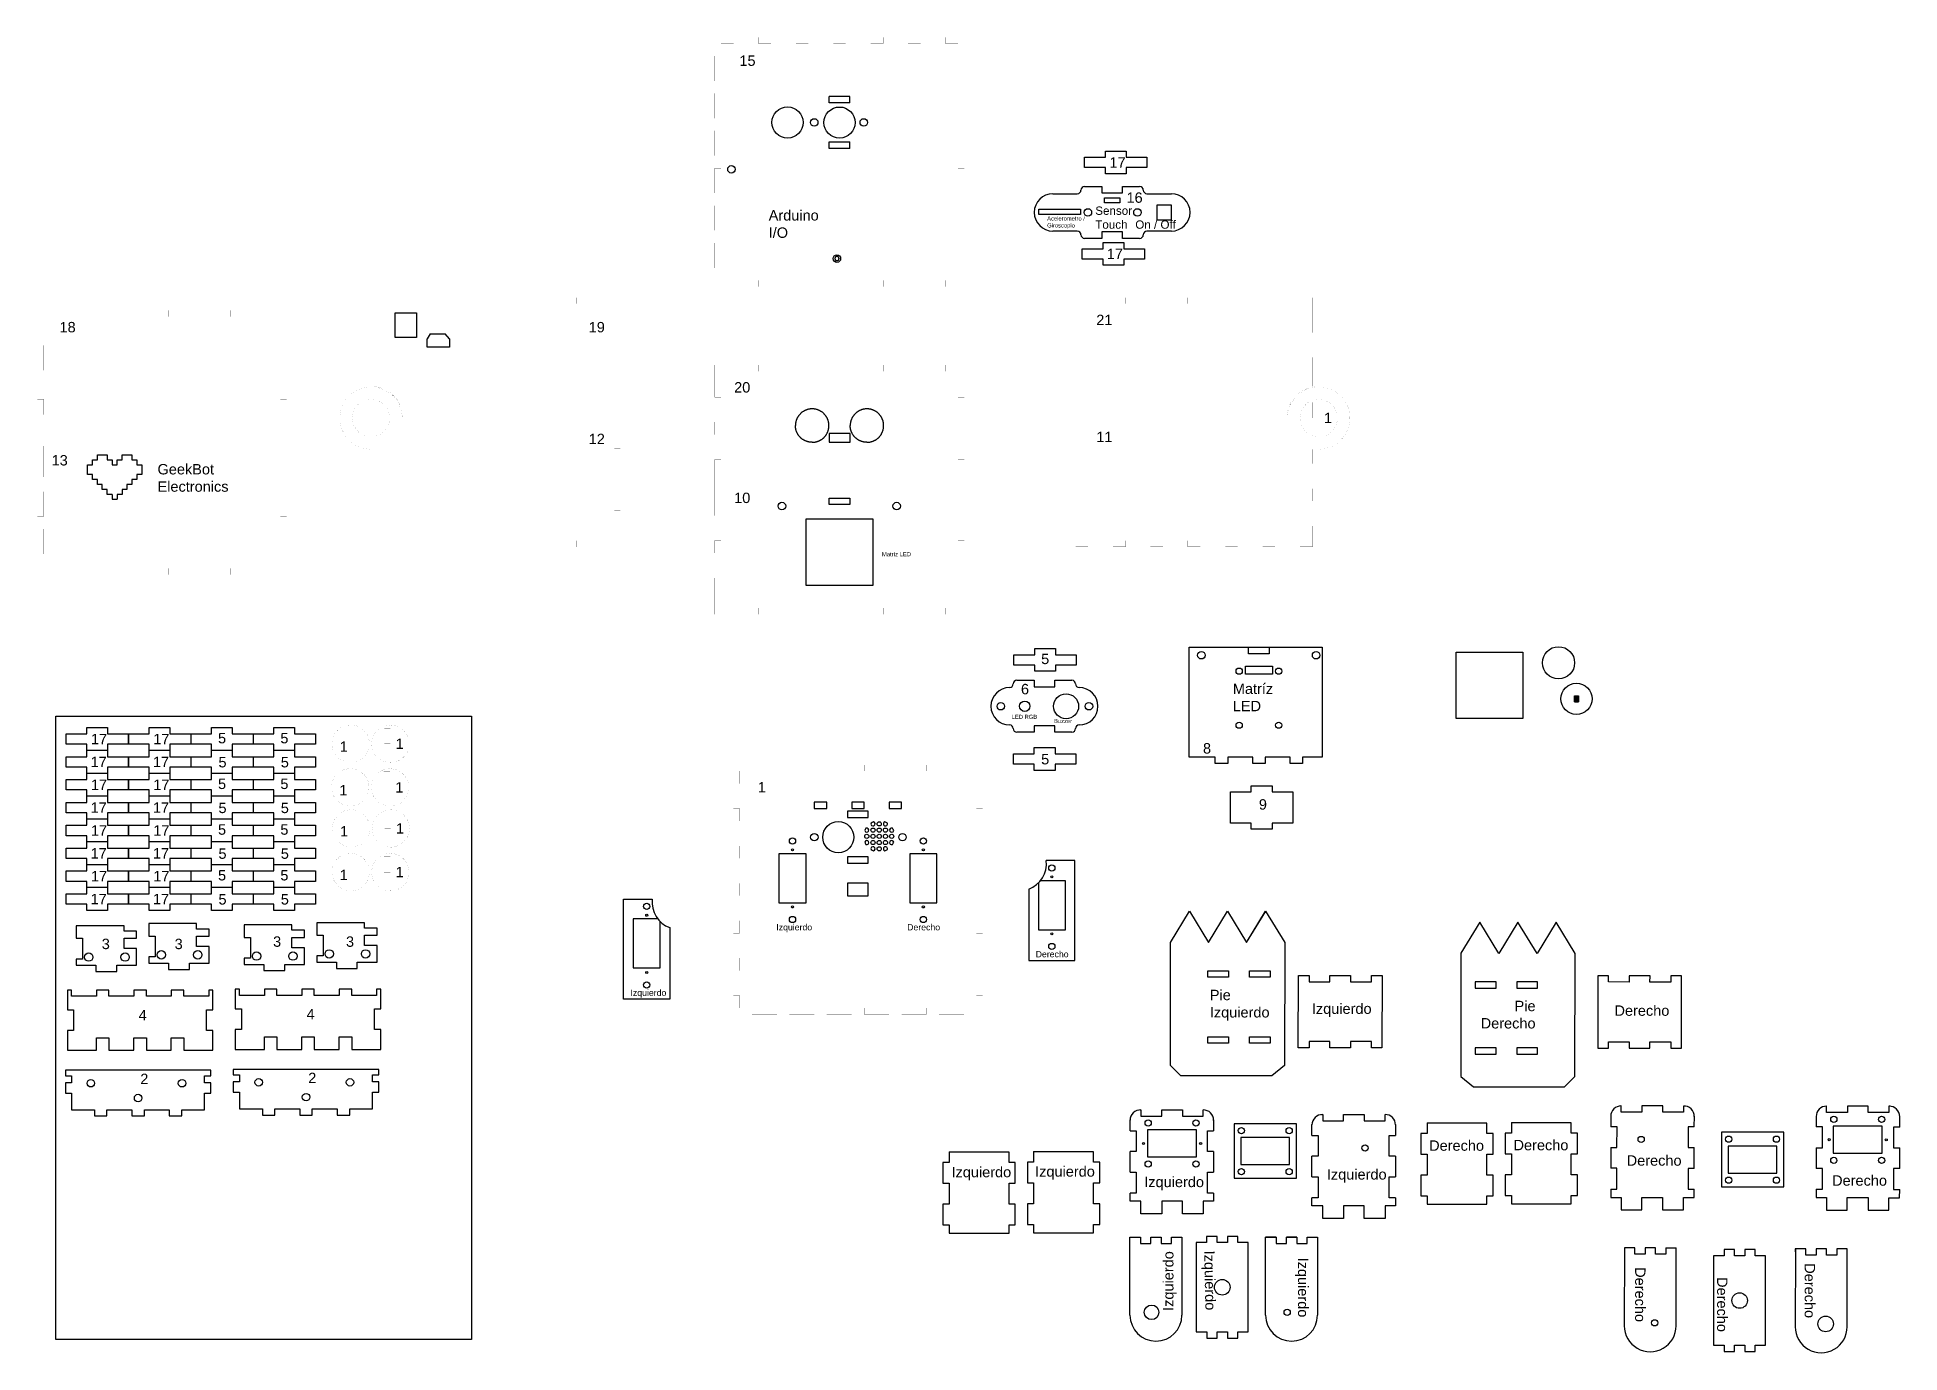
# Model space of a CAD drawing. Header units: inches. Extents: x -190 to 707, y -43 to 590.
import ezdxf

# ---------------------------------------------------------------- set-up
doc = ezdxf.new("R2010")
doc.units = ezdxf.units.IN
doc.header["$MEASUREMENT"] = 0
doc.layers.add('Make2D$visible$lines', color=7, linetype='Continuous', true_color=0x000000)
doc.styles.get("Standard").update_dxf_attribs({"font": 'Arial.ttf'})

msp = doc.modelspace()

# ---------------------------------------------------------------- texts
at = {"char_height": 5, "attachment_point": 1}
for s, width, heights, insert in [('\\pxql;{\\C250;15}', 11.9156, [0], (148.33, 581.58)), ('{\\C250;17}', 11.9156, [0], (326.4, 532.58)), ('{\\C250;16}', 11.9156, [0], (334.61, 515.66)), ('{\\C250;17}', 11.9156, [0], (325.11, 488.58)), ('{\\C250;18}', 11.9156, [5.07], (-178.86, 453.31)), ('{\\C250;19}', 11.9156, [0], (75.8, 453.31)), ('{\\C250;21}', 11.9156, [0], (320.04, 456.78)), ('{\\C250;20}', 11.9156, [0], (145.79, 424.34)), ('{\\C250;1}', 11.9156, [0], (429.62, 409.61)), ('{\\C250;12}', 11.9156, [5], (75.8, 399.49)), ('{\\C250;11}', 11.9156, [5], (320.04, 400.48)), ('{\\C250;10}', 11.9156, [0], (145.79, 371.15)), ('{\\C250;5}', 11.9156, [0], (293.53, 293.61)), ('{\\C250;6}', 11.9156, [0], (283.81, 279.1)), ('{\\C250;Matríz LED}', 11.9156, [0], (385.76, 279.27)), ('{\\C250;17}', 11.9156, [0], (-163.74, 255.04)), ('{\\C250;17}', 11.9156, [0], (-133.74, 255.04)), ('{\\C250;5}', 5, [2.08], (-102.58, 255.49)), ('{\\C250;5}', 5, [2.08], (-72.58, 255.49)), ('{\\C250;1}', 11.9156, [0], (-44.01, 251.42)), ('{\\C250;1}', 11.9156, [0], (-17.11, 252.8)), ('{\\C250;17}', 11.9156, [0], (-163.91, 244.04)), ('{\\C250;17}', 11.9156, [0], (-133.91, 244.04)), ('{\\C250;5}', 11.9156, [0], (-102.36, 243.9)), ('{\\C250;5}', 11.9156, [0], (-72.36, 243.9)), ('{\\C250;5}', 11.9156, [0], (293.53, 245.35)), ('{\\C250;8}', 11.9156, [0], (371.41, 250.58)), ('{\\C250;17}', 11.9156, [0], (-163.74, 233.04)), ('{\\C250;17}', 11.9156, [0], (-133.74, 233.04)), ('{\\C250;5}', 5, [2.08], (-102.58, 233.49)), ('{\\C250;5}', 5, [2.08], (-72.58, 233.49)), ('{\\C250;1}', 11.9156, [0], (-44.21, 230.42)), ('{\\C250;1}', 11.9156, [0], (-17.3, 231.79)), ('{\\C250;1}', 11.9156, [0], (157.19, 231.88)), ('{\\C250;17}', 11.9156, [0], (-163.91, 222.04)), ('{\\C250;17}', 11.9156, [0], (-133.91, 222.04)), ('{\\C250;5}', 11.9156, [0], (-102.36, 221.9)), ('{\\C250;5}', 11.9156, [0], (-72.36, 221.9)), ('{\\C250;9}', 11.9156, [5.07], (398.29, 223.59)), ('{\\C250;17}', 11.9156, [0], (-163.74, 211.04)), ('{\\C250;17}', 11.9156, [0], (-133.74, 211.04)), ('{\\C250;5}', 5, [2.08], (-102.58, 211.49)), ('{\\C250;5}', 5, [2.08], (-72.58, 211.49)), ('{\\C250;1}', 11.9156, [0], (-43.84, 210.66)), ('{\\C250;1}', 11.9156, [0], (-16.93, 212.03)), ('{\\C250;17}', 11.9156, [0], (-163.91, 200.04)), ('{\\C250;17}', 11.9156, [0], (-133.91, 200.04)), ('{\\C250;5}', 11.9156, [0], (-102.36, 199.9)), ('{\\C250;5}', 11.9156, [0], (-72.36, 199.9)), ('{\\C250;17}', 11.9156, [0], (-163.74, 189.04)), ('{\\C250;17}', 11.9156, [0], (-133.74, 189.04)), ('{\\C250;5}', 5, [2.08], (-102.58, 189.49)), ('{\\C250;5}', 5, [2.08], (-72.58, 189.49)), ('{\\C250;1}', 11.9156, [0], (-44.03, 189.65)), ('{\\C250;1}', 11.9156, [0], (-17.13, 191.03)), ('{\\C250;17}', 11.9156, [0], (-163.91, 178.04)), ('{\\C250;17}', 11.9156, [0], (-133.91, 178.04)), ('{\\C250;5}', 11.9156, [0], (-102.36, 177.9)), ('{\\C250;5}', 11.9156, [0], (-72.36, 177.9)), ('{\\C250;3}', 11.9156, [0], (-158.52, 156.43)), ('{\\C250;3}', 11.9156, [0], (-123.45, 156.43)), ('{\\C250;3}', 11.9156, [0], (-76.08, 157.55)), ('{\\C250;3}', 11.9156, [0], (-41, 157.55)), ('{\\C250;4}', 11.9156, [0], (-140.79, 122.17)), ('{\\C250;4}', 11.9156, [0], (-59.98, 122.61)), ('{\\C250;2}', 11.9156, [0], (-139.99, 91.47)), ('{\\C250;2}', 11.9156, [0], (-59.18, 91.92))]:
    msp.add_mtext_dynamic_manual_height_columns(s, width=width, gutter_width=1, heights=heights, dxfattribs=dict(at, insert=insert))
at = {"color": 5}
for s, width, heights, insert, char_height, attachment_point in [('{\\C250;Arduino I/O}', 22.2199, [0], (162.41, 493.73), 5, 7), ('{\\H4x;\\C250;Acelerometro / Giroscopio}', 22.2199, [0], (296.41, 504.11), 0.5, 1), ('{\\C250;Sensor Touch}', 22.2199, [0], (319.56, 508.87), 4, 1), ('{\\H4x;\\C250;On / Off}', 22.2199, [0], (338.83, 502.18), 1, 1), ('{\\H4x;\\C250;Matríz LED}', 22.2199, [0], (216.92, 342.52), 0.5, 1), ('{\\H4x;\\C250;LED RGB}', 22.2199, [0], (279.36, 264.23), 0.5, 1), ('{\\H4x;\\C250;Buzzer}', 22.2199, [0], (299.73, 262.23), 0.5, 1), ('\\P{\\H0.6x;\\C250;Izquierdo}', 22.2199, [0], (166.08, 171.8), 5, 1), ('\\P{\\H0.6x;\\C250;Derecho}', 22.2199, [0], (229.05, 171.8), 5, 1), ('{\\C250;\\P\\H0.6x;Derecho}', 22.2199, [11.37], (290.89, 158.83), 5, 1), ('{\\C250;\\P\\H0.6x;Izquierdo}', 22.2199, [0], (95.91, 140.28), 5, 1), ('{\\C250;Pie\\PIzquierdo}', 11.9153, [14.7], (374.7, 131.86), 5, 1), ('{\\C250;Izquierdo}', 22.2199, [0], (423.8, 125.27), 5, 1), ('{\\C250;Derecho}', 22.2199, [0], (569.42, 124.34), 5, 1), ('{\\C250;Derecho}', 22.2199, [0], (480.23, 59.38), 5, 1), ('{\\C250;Derecho}', 22.2199, [0], (520.85, 59.61), 5, 1), ('{\\C250;Izquierdo}', 22.2199, [0], (250.38, 46.63), 5, 1), ('{\\C250;Izquierdo}', 22.2199, [0], (290.63, 46.92), 5, 1), ('{\\C250;Izquierdo}', 22.2199, [0], (431.02, 45.52), 5, 1), ('{\\C250;Derecho}', 22.2199, [0], (575.3, 52.19), 5, 1), ('{\\C250;Izquierdo}', 22.2199, [0], (343.14, 41.87), 5, 1), ('{\\C250;Derecho}', 22.2199, [0], (674.15, 42.56), 5, 1)]:
    msp.add_mtext_dynamic_manual_height_columns(s, width=width, gutter_width=1, heights=heights, dxfattribs=dict(at, insert=insert, char_height=char_height, attachment_point=attachment_point))
at = {"color": 250, "char_height": 5, "attachment_point": 1}
for s, width, heights, insert in [('13', 11.9156, [0], (-182.65, 389.23)), ('               ^IGeekBot \\P^I     ^IElectronics', 124.3708, [27.57], (-171.69, 384.92))]:
    msp.add_mtext_dynamic_manual_height_columns(s, width=width, gutter_width=1, heights=heights, dxfattribs=dict(at, insert=insert))
at = {"color": 5, "char_height": 5}
for s, width, insert, attachment_point, rotation in [('{\\C250;Pie\\PDerecho}', 22.2199, (531.45, 126.56), 3, 359.93301), ('{\\C250;Izquierdo}', 25.7823, (352.2, -22.69), 1, 90), ('{\\C250;Izquierdo}', 22.2199, (376.99, 6.39), 1, 271.1452), ('{\\C250;Izquierdo}', 22.2199, (422.14, 2.93), 1, 270), ('{\\C250;Derecho}', 22.2199, (584.35, -1.66), 1, 270), ('{\\C250;Derecho}', 22.2199, (623.79, -6.43), 1, 270), ('{\\C250;Derecho}', 22.2199, (665.95, 0.22), 1, 270)]:
    msp.add_mtext_dynamic_manual_height_columns(s, width=width, gutter_width=1, heights=[0], dxfattribs=dict(at, insert=insert, attachment_point=attachment_point, rotation=rotation))

# ---------------------------------------------------------------- hatches: boundary and pattern name
h = msp.add_hatch()
h.set_pattern_fill('PLASTI', color=5)
h.set_pattern_definition([(0, (50.45296, 363.32188), (0, 0.25), []), (0, (50.45296, 363.35313), (0, 0.25), []), (0, (50.45296, 363.38438), (0, 0.25), []), (0, (50.45296, 363.47813), (0, 0.25), [])])
h.paths.add_polyline_path([(552.12, 273.41), (550.12, 273.41), (550.12, 270.41), (552.12, 270.41)])
h = msp.add_hatch()
h.set_pattern_fill('HOUND', color=5)
h.set_pattern_definition([(0, (50.45296, 363.32188), (0.25, 0.0625), [1, -0.5]), (90, (50.45296, 363.32188), (-0.0625, -0.25), [1, -0.5])])
h.paths.add_polyline_path([(552.12, 273.41), (550.12, 273.41), (550.12, 270.41), (552.12, 270.41)])

# ---------------------------------------------------------------- linework, layer by layer
at = {"color": 1}
for p, q in [((-105.7, 250.04), (-125.7, 250.04)), ((-75.7, 250.04), (-95.7, 250.04)), ((-105.7, 239.04), (-125.7, 239.04)), ((-75.7, 239.04), (-95.7, 239.04)), ((-105.7, 228.04), (-125.7, 228.04)), ((-75.7, 228.04), (-95.7, 228.04)), ((-105.7, 217.04), (-125.7, 217.04)), ((-75.7, 217.04), (-95.7, 217.04)), ((-105.7, 206.04), (-125.7, 206.04)), ((-75.7, 206.04), (-95.7, 206.04)), ((-105.7, 195.04), (-125.7, 195.04)), ((-75.7, 195.04), (-95.7, 195.04)), ((-105.7, 184.04), (-125.7, 184.04)), ((-75.7, 184.04), (-95.7, 184.04)), ((607.8, 31.91), (607.81, 35.9)), ((423.8, 27.81), (423.8, 31.79))]:
    msp.add_line(p, q, dxfattribs=at)
at = {"color": 1, "const_width": 0.0176}
for points in [[(139.5, 587.34), (145.5, 587.34), (145.5, 590.34), (157.5, 590.34), (157.5, 587.34), (163.5, 587.34), (163.5, 590.34), (175.5, 590.34), (175.5, 587.34), (181.5, 587.34), (181.5, 590.34), (193.5, 590.34), (193.5, 587.34), (199.5, 587.34), (199.5, 590.34), (211.5, 590.34), (211.5, 587.34), (217.5, 587.34), (217.5, 590.34), (229.5, 590.34), (229.5, 587.34), (235.5, 587.34), (235.5, 590.34), (247.5, 590.34), (247.5, 587.34), (253.5, 587.34), (253.5, 581.34), (256.5, 581.34), (256.5, 569.34), (253.5, 569.34), (253.5, 563.34), (256.5, 563.34), (256.5, 551.34), (253.5, 551.34), (253.5, 545.34), (256.5, 545.34), (256.5, 533.34), (253.5, 533.34), (253.5, 527.34), (256.5, 527.34), (256.5, 515.34), (253.5, 515.34), (253.5, 509.34), (256.5, 509.34), (256.5, 497.34), (253.5, 497.34), (253.5, 491.34), (256.5, 491.34), (256.5, 479.34), (253.5, 479.34), (253.5, 473.34), (247.5, 473.34), (247.5, 470.34), (235.5, 470.34), (235.5, 473.34), (229.5, 473.34), (229.5, 470.34), (217.5, 470.34), (217.5, 473.34), (211.5, 473.34), (211.5, 470.34), (199.5, 470.34), (199.5, 473.34), (193.5, 473.34), (193.5, 470.34), (181.5, 470.34), (181.5, 473.34), (175.5, 473.34), (175.5, 470.34), (163.5, 470.34), (163.5, 473.34), (157.5, 473.34), (157.5, 470.34), (145.5, 470.34), (145.5, 473.34), (139.5, 473.34), (139.5, 479.34), (136.5, 479.34), (136.5, 491.34), (139.5, 491.34), (139.5, 497.34), (136.5, 497.34), (136.5, 509.34), (139.5, 509.34), (139.5, 515.34), (136.5, 515.34), (136.5, 527.34), (139.5, 527.34), (139.5, 533.34), (136.5, 533.34), (136.5, 545.34), (139.5, 545.34), (139.5, 551.34), (136.5, 551.34), (136.5, 563.34), (139.5, 563.34), (139.5, 569.34), (136.5, 569.34), (136.5, 581.34), (139.5, 581.34), (139.5, 587.34)], [(-28.42, 422.36), (-26.92, 422.23), (-24.96, 421.84), (-23.07, 421.2), (-21.71, 420.56), (-21.27, 420.31), (-21.06, 420.19), (-20.42, 419.78), (-19.6, 419.2), (-18.83, 418.57), (-18.1, 417.88), (-17.42, 417.15), (-16.79, 416.38), (-16.2, 415.57), (-15.8, 414.93), (-15.67, 414.71), (-15.42, 414.28), (-14.79, 412.92), (-14.14, 411.02), (-13.75, 409.07), (-13.62, 407.57), (-13.62, 407.06), (88.08, 407.06), (88.08, 419.56), (91.08, 419.56), (91.08, 431.56), (88.08, 431.56), (88.08, 437.56), (91.08, 437.56), (91.08, 449.56), (88.08, 449.56), (88.08, 465.06), (82.08, 465.06), (82.08, 462.06), (70.08, 462.06), (70.08, 465.06), (64.08, 465.06), (64.08, 462.06), (52.08, 462.06), (52.08, 465.06), (46.08, 465.06), (46.08, 462.06), (34.08, 462.06), (34.08, 465.06), (28.08, 465.06), (28.08, 462.06), (16.08, 462.06), (16.08, 465.06), (10.08, 465.06), (10.08, 462.06), (-1.92, 462.06), (-1.92, 465.06), (-7.92, 465.06), (-7.92, 462.06), (-19.92, 462.06), (-19.92, 465.06), (-25.92, 465.06), (-25.92, 448.21), (-28.92, 448.21), (-28.92, 436.21), (-25.92, 436.21), (-25.92, 422.36), (-28.92, 422.36)], [(427.11, 422.37), (424.11, 422.37), (424.11, 436.21), (427.11, 436.21), (427.11, 448.22), (424.11, 448.22), (424.11, 465.07), (418.11, 465.07), (418.11, 462.06), (406.11, 462.06), (406.11, 465.07), (400.11, 465.07), (400.11, 462.06), (388.11, 462.06), (388.11, 465.07), (382.11, 465.07), (382.11, 462.06), (370.11, 462.06), (370.11, 465.07), (364.11, 465.07), (364.11, 462.06), (352.11, 462.06), (352.11, 465.07), (346.11, 465.07), (346.11, 462.06), (334.11, 462.06), (334.11, 465.07), (328.11, 465.07), (328.11, 462.06), (316.11, 462.06), (316.11, 465.07), (310.11, 465.07), (310.11, 449.57), (307.11, 449.57), (307.11, 437.57), (310.11, 437.57), (310.11, 431.57), (307.11, 431.57), (307.11, 419.57), (310.11, 419.57)], [(256.5, 387.11), (253.5, 387.11), (253.5, 399.11), (256.5, 399.11), (256.5, 405.11), (253.5, 405.11), (253.5, 417.11), (256.5, 417.11), (256.5, 432.61)], [(-25.92, 345.06), (-19.92, 345.06), (-19.92, 348.06), (-7.92, 348.06), (-7.92, 345.06), (-1.92, 345.06), (-1.92, 348.06), (10.08, 348.06), (10.08, 345.06), (16.08, 345.06), (16.08, 348.06), (28.08, 348.06), (28.08, 345.06), (34.08, 345.06), (34.08, 348.06), (46.08, 348.06), (46.08, 345.06), (52.08, 345.06), (52.08, 348.06), (64.08, 348.06), (64.08, 345.06), (70.08, 345.06), (70.08, 348.06), (82.08, 348.06), (82.08, 345.06), (88.08, 345.06), (88.08, 362.56), (91.08, 362.56), (91.08, 374.56), (88.08, 374.56), (88.08, 380.56), (91.08, 380.56), (91.08, 392.56), (88.08, 392.56), (88.08, 407.06), (-13.92, 407.06), (-13.92, 407.62), (-14.09, 409.27), (-14.57, 411.42), (-15.36, 413.47), (-16.14, 414.94), (-16.45, 415.4), (-16.76, 415.86), (-17.81, 417.14), (-19.41, 418.66), (-21.21, 419.93), (-22.67, 420.71), (-23.18, 420.92), (-23.69, 421.13), (-25.28, 421.62), (-27.45, 421.99), (-29.65, 422.05), (-31.31, 421.88), (-31.85, 421.78), (-32.39, 421.67), (-33.98, 421.19), (-35.99, 420.29), (-37.85, 419.12), (-39.14, 418.06), (-39.53, 417.67), (-39.92, 417.28), (-40.97, 415.99), (-42.15, 414.14), (-43.04, 412.12), (-43.53, 410.53), (-43.63, 409.99), (-43.74, 409.45), (-43.9, 407.8), (-43.85, 405.59), (-43.47, 403.43), (-42.99, 401.83), (-42.78, 401.32), (-42.57, 400.82), (-41.79, 399.35), (-40.52, 397.55), (-39, 395.96), (-37.71, 394.9), (-37.26, 394.59), (-36.8, 394.29), (-35.33, 393.5), (-33.28, 392.71), (-31.13, 392.23), (-29.47, 392.06), (-25.92, 392.06), (-25.92, 385.06), (-28.92, 385.06), (-28.92, 373.06), (-25.92, 373.06), (-25.92, 367.07), (-28.92, 367.07), (-28.92, 355.06), (-25.92, 355.06), (-25.92, 345.06)], [(411.81, 407.07), (411.81, 407.57), (411.94, 409.07), (412.33, 411.03), (412.97, 412.92), (413.61, 414.28), (413.86, 414.71), (413.98, 414.93), (414.39, 415.57), (414.97, 416.38), (415.6, 417.16), (416.29, 417.88), (417.02, 418.57), (417.79, 419.2), (418.6, 419.78), (419.24, 420.19), (419.46, 420.32), (419.89, 420.57), (421.25, 421.2), (423.15, 421.84), (425.1, 422.23), (426.6, 422.37)], [(136.5, 374.61), (256.5, 374.61)], [(148.36, 123.12), (154.36, 123.12), (154.36, 120.12), (166.36, 120.12), (166.36, 123.12), (172.36, 123.12), (172.36, 120.12), (184.36, 120.12), (184.36, 123.12), (190.36, 123.12), (190.36, 120.12), (202.36, 120.12), (202.36, 123.12), (208.36, 123.12), (208.36, 120.12), (220.36, 120.12), (220.36, 123.12), (226.36, 123.12), (226.36, 120.12), (238.36, 120.12), (238.36, 123.12), (244.36, 123.12), (244.36, 120.12), (256.36, 120.12), (256.36, 123.12), (262.36, 123.12), (262.36, 129.12), (265.36, 129.12), (265.36, 141.12), (262.36, 141.12), (262.36, 147.12), (265.36, 147.12), (265.36, 159.12), (262.36, 159.12), (262.36, 165.12), (265.36, 165.12), (265.36, 177.12), (262.36, 177.12), (262.36, 183.12), (265.36, 183.12), (265.36, 195.12), (262.36, 195.12), (262.36, 201.12), (265.36, 201.12), (265.36, 213.12), (262.36, 213.12), (262.36, 219.12), (265.36, 219.12), (265.36, 231.12), (262.36, 231.12), (262.36, 237.12), (256.36, 237.12), (256.36, 240.12), (244.36, 240.12), (244.36, 237.12), (238.36, 237.12), (238.36, 240.12), (226.36, 240.12), (226.36, 237.12), (220.36, 237.12), (220.36, 240.12), (208.36, 240.12), (208.36, 237.12), (202.36, 237.12), (202.36, 240.12), (190.36, 240.12), (190.36, 237.12), (184.36, 237.12), (184.36, 240.12), (172.36, 240.12), (172.36, 237.12), (166.36, 237.12), (166.36, 240.12), (154.36, 240.12), (154.36, 237.12), (148.36, 237.12), (148.36, 231.12), (145.36, 231.12), (145.36, 219.12), (148.36, 219.12), (148.36, 213.12), (145.36, 213.12), (145.36, 201.12), (148.36, 201.12), (148.36, 195.12), (145.36, 195.12), (145.36, 183.12), (148.36, 183.12), (148.36, 177.12), (145.36, 177.12), (145.36, 165.12), (148.36, 165.12), (148.36, 159.12), (145.36, 159.12), (145.36, 147.12), (148.36, 147.12), (148.36, 141.12), (145.36, 141.12), (145.36, 129.12), (148.36, 129.12), (148.36, 123.12)]]:
    msp.add_lwpolyline(points, dxfattribs=at)
at = {"color": 1}
for points in [[(191.5, 558.74), (191.5, 561.84)], [(201.5, 561.84), (191.5, 561.84)], [(201.5, 558.74), (191.5, 558.74)], [(201.5, 558.74), (191.5, 558.74)], [(201.5, 558.74), (201.5, 561.84)], [(201.5, 536.84), (191.5, 536.84), (191.5, 539.94), (201.5, 539.94)], [(201.5, 536.84), (201.5, 539.94)], [(314.45, 532.58), (324.45, 532.58), (324.45, 535.58), (334.45, 535.58), (334.45, 532.58), (344.45, 532.58), (344.45, 527.58), (334.45, 527.58), (334.45, 524.58), (324.45, 524.58), (324.45, 527.58), (314.45, 527.58), (314.45, 532.58)], [(299.18, 515.03), (310.93, 515.03)], [(314.43, 518.53), (322.68, 518.53)], [(322.68, 518.53), (322.68, 515.43), (332.68, 515.43), (332.68, 518.53)], [(323.93, 513.09), (331.43, 513.09), (331.43, 510.59), (323.93, 510.59), (323.93, 513.09)], [(332.68, 518.53), (340.93, 518.53)], [(344.43, 515.03), (356.18, 515.03)], [(292.43, 507.54), (312.43, 507.54), (312.43, 505.04), (292.43, 505.04), (292.43, 507.54)], [(349.18, 509.53), (349.18, 502.53), (356.18, 502.53), (356.18, 509.53), (349.18, 509.53)], [(310.93, 497.03), (299.18, 497.03)], [(322.68, 493.53), (314.43, 493.53)], [(322.68, 496.63), (322.68, 493.53)], [(332.68, 493.53), (332.68, 496.63), (322.68, 496.63)], [(340.93, 493.53), (332.68, 493.53)], [(356.18, 497.03), (344.43, 497.03)], [(313.32, 488.58), (323.32, 488.58), (323.32, 491.58), (333.32, 491.58), (333.32, 488.58), (343.32, 488.58), (343.32, 483.58), (333.32, 483.58), (333.32, 480.58), (323.32, 480.58), (323.32, 483.58), (313.32, 483.58), (313.32, 488.58)], [(191.5, 368.53), (201.5, 368.53), (201.5, 365.43), (191.5, 365.43), (191.5, 368.53)], [(180.5, 358.53), (212.5, 358.53), (212.5, 326.53), (180.5, 326.53), (180.5, 358.53)], [(280.41, 293.16), (290.41, 293.16), (290.41, 296.16), (300.41, 296.16), (300.41, 293.16), (310.41, 293.16), (310.41, 288.16), (300.41, 288.16), (300.41, 285.16), (290.41, 285.16), (290.41, 288.16), (280.41, 288.16), (280.41, 293.16)], [(364.83, 243.79), (364.83, 296.71), (428.83, 296.71), (428.83, 243.79), (419.33, 243.79), (419.33, 240.79), (413.33, 240.79), (413.33, 243.79), (401.33, 243.78), (401.33, 240.79), (395.33, 240.79), (395.33, 243.78), (383.33, 243.79), (383.33, 240.79), (377.33, 240.79), (377.33, 243.78), (364.83, 243.79)], [(393.33, 296.71), (403.33, 296.71), (403.33, 293.61), (393.33, 293.61), (393.33, 296.71)], [(391.83, 287.71), (404.83, 287.71), (404.83, 283.71), (391.83, 283.71), (391.83, 287.71)], [(281.84, 280.84), (290.09, 280.84)], [(290.09, 280.84), (290.09, 277.74), (300.09, 277.74), (300.09, 280.84)], [(300.09, 280.84), (308.34, 280.84)], [(-165.7, 250.04), (-175.7, 250.04), (-175.7, 255.04), (-165.7, 255.04), (-165.7, 258.04), (-155.7, 258.04), (-155.7, 255.04), (-145.7, 255.04), (-145.7, 250.04), (-155.7, 250.04)], [(-135.7, 250.04), (-145.7, 250.04), (-145.7, 255.04), (-135.7, 255.04), (-135.7, 258.04), (-125.7, 258.04), (-125.7, 255.04), (-105.7, 255.04)], [(-115.7, 255.04), (-115.7, 250.04)], [(-105.7, 255.04), (-105.7, 258.04), (-95.7, 258.04), (-95.7, 255.04), (-75.7, 255.04)], [(-85.7, 255.04), (-85.7, 250.04)], [(-75.7, 255.04), (-75.7, 258.04), (-65.7, 258.04), (-65.7, 255.04), (-55.7, 255.04), (-55.7, 250.04), (-65.7, 250.04)], [(290.09, 255.84), (281.84, 255.84)], [(290.09, 258.94), (290.09, 255.84)], [(300.09, 255.84), (300.09, 258.94), (290.09, 258.94)], [(308.34, 255.84), (300.09, 255.84)], [(-165.7, 239.04), (-175.7, 239.04), (-175.7, 244.04), (-165.7, 244.04), (-165.7, 250.04)], [(-155.7, 247.04), (-165.7, 247.04)], [(-155.7, 250.04), (-155.7, 244.04), (-145.7, 244.04), (-145.7, 239.04), (-155.7, 239.04)], [(-135.7, 239.04), (-145.7, 239.04), (-145.7, 244.04), (-135.7, 244.04), (-135.7, 250.04)], [(-125.7, 247.04), (-135.7, 247.04)], [(-125.7, 250.04), (-125.7, 244.04), (-105.7, 244.04)], [(-115.7, 244.04), (-115.7, 239.04)], [(-105.7, 244.04), (-105.7, 250.04)], [(-95.7, 247.04), (-105.7, 247.04)], [(-95.7, 250.04), (-95.7, 244.04), (-75.7, 244.04)], [(-85.7, 244.04), (-85.7, 239.04)], [(-75.7, 244.04), (-75.7, 250.04)], [(-65.7, 247.04), (-75.7, 247.04)], [(-65.7, 250.04), (-65.7, 244.04), (-55.7, 244.04), (-55.7, 239.04), (-65.7, 239.04)], [(280.19, 245.49), (290.19, 245.49), (290.19, 248.49), (300.19, 248.49), (300.19, 245.49), (310.19, 245.49), (310.19, 240.49), (300.19, 240.49), (300.19, 237.49), (290.19, 237.49), (290.19, 240.49), (280.19, 240.49), (280.19, 245.49)], [(-165.7, 228.04), (-175.7, 228.04), (-175.7, 233.04), (-165.7, 233.04), (-165.7, 239.04)], [(-155.7, 236.04), (-165.7, 236.04)], [(-155.7, 239.04), (-155.7, 233.04), (-145.7, 233.04), (-145.7, 228.04), (-155.7, 228.04)], [(-135.7, 228.04), (-145.7, 228.04), (-145.7, 233.04), (-135.7, 233.04), (-135.7, 239.04)], [(-125.7, 236.04), (-135.7, 236.04)], [(-125.7, 239.04), (-125.7, 233.04), (-105.7, 233.04)], [(-115.7, 233.04), (-115.7, 228.04)], [(-105.7, 233.04), (-105.7, 239.04)], [(-95.7, 236.04), (-105.7, 236.04)], [(-95.7, 239.04), (-95.7, 233.04), (-75.7, 233.04)], [(-85.7, 233.04), (-85.7, 228.04)], [(-75.7, 233.04), (-75.7, 239.04)], [(-65.7, 236.04), (-75.7, 236.04)], [(-65.7, 239.04), (-65.7, 233.04), (-55.7, 233.04), (-55.7, 228.04), (-65.7, 228.04)], [(-165.7, 217.04), (-175.7, 217.04), (-175.7, 222.04), (-165.7, 222.04), (-165.7, 228.04)], [(-155.7, 225.04), (-165.7, 225.04)], [(-155.7, 228.04), (-155.7, 222.04), (-145.7, 222.04), (-145.7, 217.04), (-155.7, 217.04)], [(-135.7, 217.04), (-145.7, 217.04), (-145.7, 222.04), (-135.7, 222.04), (-135.7, 228.04)], [(-125.7, 225.04), (-135.7, 225.04)], [(-125.7, 228.04), (-125.7, 222.04), (-105.7, 222.04)], [(-105.7, 222.04), (-105.7, 228.04)], [(-95.7, 225.04), (-105.7, 225.04)], [(-95.7, 228.04), (-95.7, 222.04), (-75.7, 222.04)], [(-75.7, 222.04), (-75.7, 228.04)], [(-65.7, 225.04), (-75.7, 225.04)], [(-65.7, 228.04), (-65.7, 222.04), (-55.7, 222.04), (-55.7, 217.04), (-65.7, 217.04)], [(384.66, 227.1), (394.66, 227.1), (394.66, 230.1), (404.66, 230.1), (404.66, 227.1), (414.66, 227.1), (414.66, 212.1), (404.66, 212.1), (404.66, 209.1), (394.66, 209.1), (394.66, 212.1), (384.66, 212.1), (384.66, 227.1)], [(-165.7, 206.04), (-175.7, 206.04), (-175.7, 211.04), (-165.7, 211.04), (-165.7, 217.04)], [(-155.7, 217.04), (-155.7, 211.04), (-145.7, 211.04), (-145.7, 206.04), (-155.7, 206.04)], [(-135.7, 206.04), (-145.7, 206.04), (-145.7, 211.04), (-135.7, 211.04), (-135.7, 217.04)], [(-125.7, 217.04), (-125.7, 211.04), (-105.7, 211.04)], [(-115.7, 222.04), (-115.7, 217.04)], [(-105.7, 211.04), (-105.7, 217.04)], [(-95.7, 217.04), (-95.7, 211.04), (-75.7, 211.04)], [(-85.7, 222.04), (-85.7, 217.04)], [(-75.7, 211.04), (-75.7, 217.04)], [(-65.7, 217.04), (-65.7, 211.04), (-55.7, 211.04), (-55.7, 206.04), (-65.7, 206.04)], [(184.36, 222.11), (184.36, 219.11), (190.36, 219.11), (190.36, 222.11), (184.36, 222.12)], [(200.36, 217.83), (200.36, 214.73), (210.36, 214.73), (210.36, 217.83), (200.36, 217.83)], [(202.36, 222.11), (202.36, 219.11), (208.36, 219.11), (208.36, 222.11), (202.36, 222.12)], [(220.36, 222.11), (220.36, 219.12), (226.36, 219.12), (226.36, 222.12), (220.36, 222.12)], [(-155.7, 214.04), (-165.7, 214.04)], [(-125.7, 214.04), (-135.7, 214.04)], [(-115.7, 211.04), (-115.7, 206.04)], [(-95.7, 214.04), (-105.7, 214.04)], [(-85.7, 211.04), (-85.7, 206.04)], [(-65.7, 214.04), (-75.7, 214.04)], [(-165.7, 195.04), (-175.7, 195.04), (-175.7, 200.04), (-165.7, 200.04), (-165.7, 206.04)], [(-155.7, 203.04), (-165.7, 203.04)], [(-155.7, 206.04), (-155.7, 200.04), (-145.7, 200.04), (-145.7, 195.04), (-155.7, 195.04)], [(-135.7, 195.04), (-145.7, 195.04), (-145.7, 200.04), (-135.7, 200.04), (-135.7, 206.04)], [(-125.7, 203.04), (-135.7, 203.04)], [(-125.7, 206.04), (-125.7, 200.04), (-105.7, 200.04)], [(-115.7, 200.04), (-115.7, 195.04)], [(-105.7, 200.04), (-105.7, 206.04)], [(-95.7, 203.04), (-105.7, 203.04)], [(-95.7, 206.04), (-95.7, 200.04), (-75.7, 200.04)], [(-85.7, 200.04), (-85.7, 195.04)], [(-75.7, 200.04), (-75.7, 206.04)], [(-65.7, 203.04), (-75.7, 203.04)], [(-65.7, 206.04), (-65.7, 200.04), (-55.7, 200.04), (-55.7, 195.04), (-65.7, 195.04)], [(180.37, 197.24), (167.37, 197.24), (167.37, 173.74), (180.37, 173.74), (180.37, 197.24)], [(243.34, 197.24), (230.34, 197.24), (230.34, 173.74), (243.34, 173.74), (243.34, 197.24)], [(-165.7, 184.04), (-175.7, 184.04), (-175.7, 189.04), (-165.7, 189.04), (-165.7, 195.04)], [(-155.7, 192.04), (-165.7, 192.04)], [(-155.7, 195.04), (-155.7, 189.04), (-145.7, 189.04), (-145.7, 184.04), (-155.7, 184.04)], [(-135.7, 184.04), (-145.7, 184.04), (-145.7, 189.04), (-135.7, 189.04), (-135.7, 195.04)], [(-125.7, 192.04), (-135.7, 192.04)], [(-125.7, 195.04), (-125.7, 189.04), (-105.7, 189.04)], [(-115.7, 189.04), (-115.7, 184.04)], [(-105.7, 189.04), (-105.7, 195.04)], [(-95.7, 192.04), (-105.7, 192.04)], [(-95.7, 195.04), (-95.7, 189.04), (-75.7, 189.04)], [(-85.7, 189.04), (-85.7, 184.04)], [(-75.7, 189.04), (-75.7, 195.04)], [(-65.7, 192.04), (-75.7, 192.04)], [(-65.7, 195.04), (-65.7, 189.04), (-55.7, 189.04), (-55.7, 184.04), (-65.7, 184.04)], [(200.36, 195.93), (200.36, 192.83), (210.36, 192.83), (210.36, 195.93), (200.36, 195.93)], [(287.56, 180.32), (287.56, 145.94), (309.81, 145.94), (309.81, 194.02), (295.99, 194.02)], [(-155.7, 184.04), (-155.7, 178.04), (-145.7, 178.04), (-145.7, 173.04), (-155.7, 173.04), (-155.7, 170.04), (-165.7, 170.04), (-165.7, 173.04), (-175.7, 173.04), (-175.7, 178.04), (-165.7, 178.04), (-165.7, 184.04)], [(-155.7, 181.04), (-165.7, 181.04)], [(-105.7, 173.04), (-125.7, 173.04), (-125.7, 170.04), (-135.7, 170.04), (-135.7, 173.04), (-145.7, 173.04), (-145.7, 178.04), (-135.7, 178.04), (-135.7, 184.04)], [(-125.7, 181.04), (-135.7, 181.04)], [(-125.7, 184.04), (-125.7, 178.04), (-105.7, 178.04)], [(-105.7, 178.04), (-105.7, 184.04)], [(-95.7, 181.04), (-105.7, 181.04)], [(-95.7, 184.04), (-95.7, 178.04), (-75.7, 178.04)], [(-65.7, 184.04), (-65.7, 178.04), (-55.7, 178.04), (-55.7, 173.04), (-65.7, 173.04), (-65.7, 170.04), (-75.7, 170.04), (-75.7, 173.04)], [(-75.7, 178.04), (-75.7, 184.04)], [(-65.7, 181.04), (-75.7, 181.04)], [(210.36, 177.12), (210.36, 183.12), (200.36, 183.12), (200.36, 177.12), (210.36, 177.12)], [(292.18, 183.23), (292.18, 160.78), (305.18, 160.78), (305.18, 184.28)], [(305.18, 184.28), (293.14, 184.28)], [(-115.7, 178.04), (-115.7, 173.04)], [(-75.7, 173.04), (-95.7, 173.04), (-95.7, 170.04), (-105.7, 170.04), (-105.7, 173.04)], [(-85.7, 178.04), (-85.7, 173.04)], [(114.82, 161.78), (114.82, 127.4), (92.57, 127.4), (92.57, 175.47), (106.39, 175.47)], [(-170.82, 162.66), (-170.82, 156.66), (-167.82, 156.66), (-167.82, 146.66), (-170.82, 146.66), (-170.82, 143.66), (-161.32, 143.66), (-161.32, 140.66), (-151.32, 140.66), (-151.32, 143.66), (-141.82, 143.66), (-141.82, 151.66), (-147.82, 151.66), (-147.82, 156.66), (-141.82, 156.66), (-141.82, 160.03), (-147.82, 160.03), (-147.82, 162.66), (-170.82, 162.66)], [(-135.86, 163.7), (-135.86, 157.7), (-132.86, 157.7), (-132.86, 147.7), (-135.86, 147.7), (-135.86, 144.7), (-126.36, 144.7), (-126.36, 141.7), (-116.36, 141.7), (-116.36, 144.7), (-106.86, 144.7), (-106.86, 152.7), (-112.86, 152.7), (-112.86, 157.7), (-106.86, 157.7), (-106.86, 161.07), (-112.86, 161.07), (-112.86, 163.7), (-135.86, 163.7)], [(-90.01, 163.1), (-90.01, 157.1), (-87.01, 157.1), (-87.01, 147.1), (-90.01, 147.1), (-90.01, 144.1), (-80.51, 144.1), (-80.51, 141.1), (-70.51, 141.1), (-70.51, 144.1), (-61.01, 144.1), (-61.01, 152.1), (-67.01, 152.1), (-67.01, 157.1), (-61.01, 157.1), (-61.01, 160.48), (-67.01, 160.48), (-67.01, 163.1), (-90.01, 163.1)], [(-55.05, 164.14), (-55.05, 158.14), (-52.05, 158.14), (-52.05, 148.14), (-55.05, 148.14), (-55.05, 145.14), (-45.55, 145.14), (-45.55, 142.14), (-35.55, 142.14), (-35.55, 145.14), (-26.05, 145.14), (-26.05, 153.14), (-32.05, 153.14), (-32.05, 158.14), (-26.05, 158.14), (-26.05, 161.52), (-32.05, 161.52), (-32.05, 164.14), (-55.05, 164.14)], [(109.04, 165.97), (97.2, 165.97), (97.2, 142.47), (110.2, 142.47), (110.2, 164.68)], [(355.7, 154.68), (364.87, 169.68), (374.03, 154.68)], [(374.03, 154.68), (383.25, 169.73), (392.39, 154.68), (401.57, 169.65)], [(383.21, 169.68), (392.39, 154.68), (401.56, 169.68), (410.72, 154.68)], [(522.99, 164.38), (513.79, 149.4), (504.64, 164.41), (495.46, 149.42)], [(532.15, 149.37), (522.95, 164.44), (513.79, 149.4), (504.63, 164.38)], [(550.48, 149.35), (541.33, 164.36), (532.15, 149.37)], [(410.72, 154.68), (410.68, 95.46), (404.59, 90.42), (360.76, 90.45), (355.73, 95.46), (355.7, 154.68)], [(495.46, 149.42), (495.43, 90.2), (501.52, 85.16), (545.34, 85.13), (550.38, 90.14), (550.48, 149.35)], [(417.36, 138.71), (422.46, 138.71), (422.46, 135.71), (432.46, 135.71), (432.46, 138.71), (442.46, 138.71), (442.46, 135.71), (452.46, 135.71), (452.46, 138.71), (457.55, 138.71), (457.46, 103.91), (452.46, 103.91), (452.46, 106.91), (442.46, 106.91), (442.46, 103.91), (432.46, 103.91), (432.46, 106.91), (422.46, 106.91), (422.46, 103.91), (417.25, 103.91), (417.36, 138.71)], [(601.61, 138.59), (596.52, 138.59), (596.51, 135.59), (586.51, 135.6), (586.52, 138.6), (576.52, 138.61), (576.51, 135.61), (566.51, 135.63), (566.52, 138.63), (561.42, 138.63), (561.48, 103.83), (566.48, 103.83), (566.48, 106.83), (576.48, 106.82), (576.48, 103.82), (586.48, 103.8), (586.48, 106.8), (596.48, 106.79), (596.48, 103.79), (601.69, 103.79), (601.61, 138.59)], [(-175.08, 131.74), (-175.08, 122.24), (-172.08, 122.24), (-172.08, 112.24), (-175.08, 112.24), (-175.08, 102.74), (-161.08, 102.74), (-161.08, 108.74), (-155.08, 108.74), (-155.08, 102.74), (-143.08, 102.74), (-143.08, 108.74), (-137.08, 108.74), (-137.08, 102.74), (-125.08, 102.74), (-125.08, 108.74), (-119.08, 108.74), (-119.08, 102.74), (-105.08, 102.74), (-105.08, 112.24), (-108.08, 112.24), (-108.08, 122.24), (-105.08, 122.24), (-105.08, 131.74), (-107.08, 131.74), (-107.08, 128.74), (-119.08, 128.74), (-119.08, 131.74), (-125.08, 131.74), (-125.08, 128.74), (-137.08, 128.74), (-137.08, 131.74), (-143.08, 131.74), (-143.08, 128.74), (-155.08, 128.74), (-155.08, 131.74), (-161.08, 131.74), (-161.08, 128.74), (-173.08, 128.74), (-173.08, 131.74), (-175.08, 131.74)], [(-94.27, 132.19), (-94.27, 122.69), (-91.27, 122.69), (-91.27, 112.69), (-94.27, 112.69), (-94.27, 103.19), (-80.27, 103.19), (-80.27, 109.19), (-74.27, 109.19), (-74.27, 103.19), (-62.27, 103.19), (-62.27, 109.19), (-56.27, 109.19), (-56.27, 103.19), (-44.27, 103.19), (-44.27, 109.19), (-38.27, 109.19), (-38.27, 103.19), (-24.27, 103.19), (-24.27, 112.69), (-27.27, 112.69), (-27.27, 122.69), (-24.27, 122.69), (-24.27, 132.18), (-26.27, 132.18), (-26.27, 129.19), (-38.27, 129.19), (-38.27, 132.18), (-44.27, 132.18), (-44.27, 129.19), (-56.27, 129.19), (-56.27, 132.18), (-62.27, 132.18), (-62.27, 129.19), (-74.27, 129.19), (-74.27, 132.18), (-80.27, 132.18), (-80.27, 129.19), (-92.27, 129.19), (-92.27, 132.18), (-94.27, 132.18)], [(-176.04, 93.13), (-176.04, 90.5), (-173.04, 90.5), (-173.04, 87.13), (-176.04, 87.13), (-176.04, 82.13), (-173.04, 82.13), (-173.04, 74.13), (-162.04, 74.13), (-162.04, 71.13), (-156.04, 71.13), (-156.04, 74.13), (-144.04, 74.13), (-144.04, 71.13), (-138.04, 71.13), (-138.04, 74.13), (-126.04, 74.13), (-126.04, 71.13), (-120.04, 71.13), (-120.04, 74.13), (-109.04, 74.13), (-109.04, 82.13), (-106.04, 82.13), (-106.04, 87.13), (-109.04, 87.13), (-109.04, 90.5), (-106.04, 90.5), (-106.04, 93.13), (-176.04, 93.13)], [(-95.23, 93.57), (-95.23, 90.94), (-92.23, 90.94), (-92.23, 87.57), (-95.23, 87.57), (-95.23, 82.57), (-92.23, 82.57), (-92.23, 74.57), (-81.23, 74.57), (-81.23, 71.57), (-75.23, 71.57), (-75.23, 74.57), (-63.23, 74.57), (-63.23, 71.57), (-57.23, 71.57), (-57.23, 74.57), (-45.23, 74.57), (-45.23, 71.57), (-39.23, 71.57), (-39.23, 74.57), (-28.23, 74.57), (-28.23, 82.57), (-25.23, 82.57), (-25.23, 87.57), (-28.23, 87.57), (-28.23, 90.94), (-25.23, 90.94), (-25.23, 93.57), (-95.23, 93.57)], [(340.97, 74.04), (341.52, 74.04), (341.52, 71.04), (351.52, 71.04), (351.52, 74.04), (361.52, 74.04), (361.52, 71.04), (371.52, 71.04), (371.52, 74.04), (371.66, 74.04)], [(428.46, 71.81), (429.01, 71.81), (429.01, 68.81), (439.01, 68.81), (439.01, 71.81), (449.01, 71.81), (449.01, 68.81), (459.01, 68.81), (459.01, 71.81), (459.15, 71.81)], [(603.2, 75.92), (602.64, 75.92), (602.64, 72.92), (592.64, 72.93), (592.64, 75.93), (582.64, 75.94), (582.64, 72.94), (572.64, 72.95), (572.64, 75.95), (572.51, 75.95)], [(702.05, 75.8), (701.49, 75.8), (701.49, 72.8), (691.49, 72.82), (691.49, 75.82), (681.49, 75.83), (681.49, 72.83), (671.49, 72.84), (671.49, 75.84), (671.36, 75.84)], [(336.31, 64.03), (336.31, 69.21)], [(336.31, 64.03), (339.31, 64.03), (339.31, 54.03), (336.31, 54.03)], [(368.27, 51.42), (368.27, 64.42), (344.77, 64.42), (344.77, 51.42), (368.27, 51.42)], [(376.51, 54.03), (373.51, 54.03), (373.51, 64.03), (376.51, 64.03)], [(376.51, 69.22), (376.51, 64.03)], [(423.8, 61.79), (423.8, 66.97)], [(464, 66.98), (464, 61.79)], [(479.23, 67.88), (479.23, 62.7), (476.23, 62.7), (476.23, 52.7), (479.23, 52.7), (479.23, 42.7), (476.23, 42.7), (476.23, 32.7), (479.23, 32.7), (479.23, 28.72), (508.02, 28.72), (508.02, 32.7), (511.02, 32.7), (511.02, 42.7), (508.02, 42.7), (508.02, 52.7), (511.02, 52.7), (511.02, 62.7), (508.02, 62.7), (508.02, 67.7), (479.23, 67.7)], [(519.85, 68.05), (519.85, 62.87), (516.85, 62.87), (516.85, 52.87), (519.85, 52.87), (519.85, 42.87), (516.85, 42.87), (516.85, 32.87), (519.85, 32.87), (519.85, 28.89), (548.65, 28.89), (548.65, 32.87), (551.65, 32.87), (551.65, 42.87), (548.65, 42.87), (548.65, 52.87), (551.65, 52.87), (551.65, 62.87), (548.65, 62.87), (548.65, 67.87), (519.85, 67.87)], [(567.63, 55.94), (570.63, 55.94), (570.64, 65.94), (567.64, 65.94)], [(567.65, 71.13), (567.64, 65.94)], [(607.84, 65.9), (604.84, 65.9), (604.83, 55.9), (607.83, 55.9)], [(607.84, 65.9), (607.85, 71.08)], [(666.48, 55.83), (669.48, 55.82), (669.49, 65.82), (666.49, 65.83)], [(666.5, 71.02), (666.49, 65.83)], [(698.23, 53.18), (698.23, 66.18), (674.73, 66.18), (674.73, 53.18), (698.23, 53.18)], [(706.69, 65.78), (703.69, 65.78), (703.68, 55.78), (706.68, 55.78)], [(706.69, 65.78), (706.7, 70.96)], [(249.27, 53.91), (249.27, 48.73), (246.27, 48.73), (246.27, 38.73), (249.27, 38.73), (249.27, 28.73), (246.27, 28.73), (246.27, 18.73), (249.27, 18.73), (249.27, 14.75), (278.07, 14.75), (278.07, 18.73), (281.07, 18.73), (281.07, 28.73), (278.07, 28.73), (278.07, 38.73), (281.07, 38.73), (281.07, 48.73), (278.07, 48.73), (278.07, 53.73), (249.27, 53.73)], [(289.9, 54.08), (289.9, 48.9), (286.9, 48.9), (286.9, 38.9), (289.9, 38.9), (289.9, 28.9), (286.9, 28.9), (286.9, 18.9), (289.9, 18.9), (289.9, 14.92), (318.7, 14.92), (318.7, 18.9), (321.7, 18.9), (321.7, 28.9), (318.7, 28.9), (318.7, 38.9), (321.7, 38.9), (321.7, 48.9), (318.7, 48.9), (318.7, 53.9), (289.9, 53.9)], [(336.31, 44.03), (336.31, 54.03)], [(376.51, 54.03), (376.51, 44.03)], [(413.11, 47.77), (413.11, 60.77), (389.61, 60.77), (389.61, 47.77), (413.11, 47.77)], [(423.8, 61.79), (426.8, 61.79), (426.8, 51.79), (423.8, 51.79)], [(464, 51.79), (461, 51.79), (461, 61.79), (464, 61.79)], [(567.63, 55.94), (567.62, 45.94)], [(607.82, 45.9), (607.83, 55.9)], [(647.62, 43.66), (647.62, 56.66), (624.12, 56.66), (624.12, 43.66), (647.62, 43.66)], [(666.48, 55.83), (666.47, 45.83)], [(706.67, 45.78), (706.68, 55.78)], [(423.8, 41.79), (423.8, 51.79)], [(464, 51.79), (464, 41.79)], [(567.61, 35.94), (570.61, 35.94), (570.62, 45.94), (567.62, 45.94)], [(607.82, 45.9), (604.82, 45.9), (604.81, 35.9), (607.81, 35.9)], [(666.46, 35.83), (669.46, 35.82), (669.47, 45.82), (666.47, 45.83)], [(706.67, 45.78), (703.67, 45.78), (703.66, 35.78), (706.66, 35.78)], [(336.31, 44.03), (339.31, 44.03), (339.31, 34.03), (336.31, 34.03)], [(376.51, 34.03), (373.51, 34.03), (373.51, 44.03), (376.51, 44.03)], [(423.8, 41.79), (426.8, 41.79), (426.8, 31.79), (423.8, 31.79)], [(464, 31.79), (461, 31.79), (461, 41.79), (464, 41.79)], [(567.61, 35.94), (567.6, 31.96), (572.59, 31.95), (572.58, 25.95), (582.58, 25.94), (582.59, 31.94), (592.59, 31.93), (592.58, 25.93), (602.58, 25.92), (602.59, 31.92), (607.8, 31.91), (607.81, 35.9)], [(376.51, 34.03), (376.51, 30.04), (371.52, 30.04), (371.52, 24.04), (361.52, 24.04), (361.52, 30.04), (351.52, 30.04), (351.52, 24.04), (341.52, 24.04), (341.52, 30.04), (336.31, 30.04), (336.31, 34.03)], [(464, 31.79), (464, 27.81), (459.01, 27.81), (459.01, 21.81), (449.01, 21.81), (449.01, 27.81), (439.01, 27.81), (439.01, 21.81), (429.01, 21.81), (429.01, 27.81), (423.8, 27.81), (423.8, 31.79)], [(666.46, 35.83), (666.45, 31.84), (671.44, 31.84), (671.43, 25.84), (681.43, 25.83), (681.44, 31.83), (691.44, 31.82), (691.43, 25.82), (701.43, 25.8), (701.44, 31.8), (706.65, 31.8), (706.66, 35.78)], [(336.28, -24.78), (336.28, 12.73), (341.28, 12.73)], [(341.28, 12.73), (341.28, 9.73), (346.28, 9.73), (346.28, 12.73), (351.28, 12.73), (351.28, 9.73), (356.28, 9.73), (356.28, 12.73), (361.28, 12.73), (361.27, 9.73)], [(361.27, 12.73), (361.27, -24.78)], [(368.18, 10.19), (368.18, -32.81), (373.18, -32.81), (373.18, -35.81), (378.18, -35.81), (378.18, -32.81), (383.18, -32.81), (383.18, -35.81), (388.18, -35.81), (388.18, -32.81), (393.17, -32.81), (393.16, 10.19), (388.17, 10.19), (388.17, 13.19), (383.17, 13.19), (383.17, 10.19), (378.17, 10.19), (378.17, 13.19), (373.17, 13.19), (373.17, 10.19), (368.17, 10.19)], [(401.54, -24.78), (401.54, 12.73), (406.54, 12.73)], [(401.54, 9.73), (401.54, 12.73), (406.54, 12.73), (406.54, 9.73), (411.54, 9.73), (411.54, 12.73), (416.54, 12.73), (416.54, 9.73), (421.54, 9.73), (421.54, 12.73), (426.54, 12.73), (426.53, 9.73)], [(406.54, 12.73), (401.54, 12.73)], [(411.54, 12.73), (416.54, 12.73)], [(416.54, 12.73), (411.54, 12.73)], [(421.54, 12.73), (426.53, 12.73), (426.53, -24.78)], [(574.18, 7.67), (574.13, -29.84)], [(594.17, 7.65), (594.16, 4.65), (589.16, 4.65), (589.17, 7.65), (584.17, 7.66), (584.16, 4.66), (579.16, 4.66), (579.17, 7.66), (574.17, 7.67), (574.17, 4.67)], [(594.17, 7.65), (599.17, 7.64)], [(599.12, -29.86), (599.17, 7.64)], [(617.15, 3.79), (617.15, -39.21), (622.15, -39.21), (622.15, -42.21), (627.15, -42.21), (627.15, -39.21), (632.15, -39.21), (632.15, -42.21), (637.15, -42.21), (637.15, -39.21), (642.14, -39.21), (642.13, 3.79), (637.14, 3.79), (637.14, 6.79), (632.14, 6.79), (632.14, 3.79), (627.14, 3.79), (627.14, 6.79), (622.14, 6.79), (622.14, 3.79), (617.14, 3.79)], [(656.47, 7.17), (656.42, -30.34)], [(666.45, 7.16), (666.45, 4.16), (661.45, 4.16), (661.45, 7.16), (656.45, 7.17), (656.46, 4.17)], [(671.45, 7.15), (666.45, 7.16)], [(676.45, 7.15), (676.45, 4.15), (671.45, 4.15), (671.45, 7.15)], [(681.41, -30.37), (681.45, 7.14), (676.45, 7.15)]]:
    msp.add_lwpolyline(points, dxfattribs=at)
for points in [[(-180.57, 458.85, 0.0176, 0.0176, 0), (-180.57, 455.85, 0.0176, 0.0176, 0), (-168.57, 455.85, 0.0176, 0.0176, 0), (-168.57, 458.85, 0.0176, 0.0176, 0), (-162.57, 458.85, 0.0176, 0.0176, 0), (-162.57, 455.85, 0.0176, 0.0176, 0), (-150.57, 455.85, 0.0176, 0.0176, 0), (-150.57, 458.85, 0.0176, 0.0176, 0), (-144.57, 458.85, 0.0176, 0.0176, 0), (-144.57, 455.85, 0.0176, 0.0176, 0), (-132.57, 455.85, 0.0176, 0.0176, 0), (-132.57, 458.85, 0.0176, 0.0176, 0), (-126.57, 458.85, 0.0176, 0.0176, 0), (-126.57, 455.85, 0.0176, 0.0176, 0), (-114.57, 455.85, 0.0176, 0.0176, 0), (-114.57, 458.85, 0.0176, 0.0176, 0), (-108.57, 458.85, 0.0176, 0.0176, 0), (-108.57, 455.85, 0.0176, 0.0176, 0), (-96.57, 455.85, 0.0176, 0.0176, 0), (-96.57, 458.85, 0.0176, 0.0176, 0), (-90.57, 458.85, 0.0176, 0.0176, 0), (-90.57, 455.85, 0.0176, 0.0176, 0), (-78.57, 455.85, 0.0176, 0.0176, 0), (-78.57, 458.85, 0.0176, 0.0176, 0), (-69.57, 458.85, 0.0176, 0.0176, 0), (-69.57, 442, 0.0176, 0.0176, 0), (-72.57, 442, 0.0176, 0.0176, 0), (-72.57, 430, 0.0176, 0.0176, 0), (-69.57, 430, 0.0176, 0.0176, 0), (-69.57, 416.15, 0.0176, 0.0176, 0), (-72.57, 416.15, 0.0176, 0.0176, 0), (-72.57, 408.67, 0.0176, 0.0176, 0), (-69.57, 408.67, 0.0176, 0.0176, 0), (-69.57, 401.15, 0.0176, 0.0176, 0), (-189.57, 401.15, 0.0176, 0.0176, 0), (-189.57, 408.67, 0.0176, 0.0176, 0), (-186.57, 408.67, 0.0176, 0.0176, 0), (-186.57, 416.15, 0.0176, 0.0176, 0), (-189.57, 416.15, 0.0176, 0.0176, 0), (-189.57, 430, 0.0176, 0.0176, 0), (-186.57, 430, 0.0176, 0.0176, 0), (-186.57, 442, 0.0176, 0.0176, 0), (-189.57, 442, 0.0176, 0.0176, 0), (-189.57, 458.85, 0.0176, 0.0176, 0), (-180.57, 458.85, 0, 0, 0)], [(256.5, 432.61, 0.0176, 0.0176, 0), (247.5, 432.61, 0.0176, 0.0176, 0), (247.5, 429.61, 0.0176, 0.0176, 0), (235.5, 429.61, 0.0176, 0.0176, 0), (235.5, 432.61, 0.0176, 0.0176, 0), (229.5, 432.61, 0.0176, 0.0176, 0), (229.5, 429.61, 0.0176, 0.0176, 0), (217.5, 429.61, 0.0176, 0.0176, 0), (217.5, 432.61, 0.0176, 0.0176, 0), (211.5, 432.61, 0.0176, 0.0176, 0), (211.5, 429.61, 0.0176, 0.0176, 0), (199.5, 429.61, 0.0176, 0.0176, 0), (199.5, 432.61, 0.0176, 0.0176, 0), (193.5, 432.61, 0.0176, 0.0176, 0), (193.5, 429.61, 0.0176, 0.0176, 0), (181.5, 429.61, 0.0176, 0.0176, 0), (181.5, 432.61, 0.0176, 0.0176, 0), (175.5, 432.61, 0.0176, 0.0176, 0), (175.5, 429.61, 0.0176, 0.0176, 0), (163.5, 429.61, 0.0176, 0.0176, 0), (163.5, 432.61, 0.0176, 0.0176, 0), (157.5, 432.61, 0.0176, 0.0176, 0), (157.5, 429.61, 0.0176, 0.0176, 0), (145.5, 429.61, 0.0176, 0.0176, 0), (145.5, 432.61, 0.0176, 0.0176, 0), (136.5, 432.61, 0.0176, 0.0176, 0), (136.5, 417.11, 0.0176, 0.0176, 0), (139.5, 417.11, 0.0176, 0.0176, 0), (139.5, 405.11, 0.0176, 0.0176, 0), (136.5, 405.11, 0.0176, 0.0176, 0), (136.5, 399.11, 0.0176, 0.0176, 0), (139.5, 399.11, 0.0176, 0.0176, 0), (139.5, 387.11, 0.0176, 0.0176, 0), (136.5, 387.11, 0.0176, 0.0176, 0)], [(310.11, 419.57, 0.0176, 0.0176, 0), (310.11, 392.57, 0.0176, 0.0176, 0), (307.11, 392.57, 0.0176, 0.0176, 0), (307.11, 380.56, 0.0176, 0.0176, 0), (310.11, 380.56, 0.0176, 0.0176, 0), (310.11, 374.57, 0.0176, 0.0176, 0), (307.11, 374.57, 0.0176, 0.0176, 0), (307.11, 362.57, 0.0176, 0.0176, 0), (310.11, 362.57, 0.0176, 0.0176, 0), (310.11, 345.07, 0.0176, 0.0176, 0), (316.11, 345.07, 0.0176, 0.0176, 0), (316.11, 348.07, 0.0176, 0.0176, 0), (328.11, 348.07, 0.0176, 0.0176, 0), (328.11, 345.07, 0.0176, 0.0176, 0), (334.11, 345.07, 0.0176, 0.0176, 0), (334.11, 348.07, 0.0176, 0.0176, 0), (346.11, 348.07, 0.0176, 0.0176, 0), (346.11, 345.07, 0.0176, 0.0176, 0), (352.11, 345.07, 0.0176, 0.0176, 0), (352.11, 348.07, 0.0176, 0.0176, 0), (364.11, 348.07, 0.0176, 0.0176, 0), (364.11, 345.07, 0.0176, 0.0176, 0), (370.11, 345.07, 0.0176, 0.0176, 0), (370.11, 348.07, 0.0176, 0.0176, 0), (382.11, 348.07, 0.0176, 0.0176, 0), (382.11, 345.07, 0.0176, 0.0176, 0), (388.11, 345.07, 0.0176, 0.0176, 0), (388.11, 348.07, 0.0176, 0.0176, 0), (400.11, 348.07, 0.0176, 0.0176, 0), (400.11, 345.07, 0.0176, 0.0176, 0), (406.11, 345.07, 0.0176, 0.0176, 0), (406.11, 348.07, 0.0176, 0.0176, 0), (418.11, 348.07, 0.0176, 0.0176, 0), (418.11, 345.07, 0.0176, 0.0176, 0), (424.11, 345.07, 0.0176, 0.0176, 0), (424.11, 355.07, 0.0176, 0.0176, 0), (427.11, 355.07, 0.0176, 0.0176, 0), (427.11, 367.07, 0.0176, 0.0176, 0), (424.11, 367.07, 0.0176, 0.0176, 0), (424.11, 373.07, 0.0176, 0.0176, 0), (427.11, 373.07, 0.0176, 0.0176, 0), (427.11, 385.07, 0.0176, 0.0176, 0), (424.11, 385.07, 0.0176, 0.0176, 0), (424.11, 392.07, 0.0176, 0.0176, 0), (427.66, 392.07, 0.0176, 0.0176, 0), (429.31, 392.23, 0.0176, 0.0176, 0), (431.46, 392.71, 0.0176, 0.0176, 0), (433.51, 393.5, 0.0176, 0.0176, 0), (434.98, 394.29, 0.0176, 0.0176, 0), (435.44, 394.59, 0.0176, 0.0176, 0), (435.9, 394.9, 0.0176, 0.0176, 0), (437.18, 395.96, 0.0176, 0.0176, 0), (438.7, 397.55, 0.0176, 0.0176, 0), (439.97, 399.35, 0.0176, 0.0176, 0), (440.75, 400.82, 0.0176, 0.0176, 0), (440.96, 401.32, 0.0176, 0.0176, 0), (441.17, 401.83, 0.0176, 0.0176, 0), (441.66, 403.43, 0.0176, 0.0176, 0), (442.03, 405.6, 0.0176, 0.0176, 0), (442.09, 407.8, 0.0176, 0.0176, 0), (441.93, 409.45, 0.0176, 0.0176, 0), (441.82, 409.99, 0.0176, 0.0176, 0), (441.71, 410.53, 0.0176, 0.0176, 0), (441.23, 412.12, 0.0176, 0.0176, 0), (440.33, 414.14, 0.0176, 0.0176, 0), (439.16, 416, 0.0176, 0.0176, 0), (438.1, 417.28, 0.0176, 0.0176, 0), (437.71, 417.67, 0.0176, 0.0176, 0), (437.32, 418.06, 0.0176, 0.0176, 0), (436.04, 419.12, 0.0176, 0.0176, 0), (434.18, 420.29, 0.0176, 0.0176, 0), (432.17, 421.19, 0.0176, 0.0176, 0), (430.57, 421.67, 0.0176, 0.0176, 0), (430.03, 421.78, 0.0176, 0.0176, 0), (429.49, 421.89, 0.0176, 0.0176, 0), (427.84, 422.05, 0.0176, 0.0176, 0), (425.63, 421.99, 0.0176, 0.0176, 0), (423.47, 421.62, 0.0176, 0.0176, 0), (421.87, 421.13, 0.0176, 0.0176, 0), (421.37, 420.92, 0.0176, 0.0176, 0), (420.86, 420.71, 0.0176, 0.0176, 0), (419.39, 419.93, 0.0176, 0.0176, 0), (417.59, 418.66, 0.0176, 0.0176, 0), (416, 417.14, 0.0176, 0.0176, 0), (414.94, 415.86, 0.0176, 0.0176, 0), (414.63, 415.4, 0.0176, 0.0176, 0), (414.33, 414.94, 0.0176, 0.0176, 0), (413.54, 413.47, 0.0176, 0.0176, 0), (412.75, 411.42, 0.0176, 0.0176, 0), (412.27, 409.27, 0.0176, 0.0176, 0), (412.11, 407.62, 0.0176, 0.0176, 0), (412.11, 407.07, 0.0176, 0.0176, 0), (310.11, 407.07, 0.0176, 0.0176, 0)], [(-37.92, 407.39, 0.0176, 0.0176, 0), (-37.83, 408.35, 0.0176, 0.0176, 0), (-37.56, 409.6, 0.0176, 0.0176, 0), (-37.11, 410.8, 0.0176, 0.0176, 0), (-36.67, 411.66, 0.0176, 0.0176, 0), (-36.49, 411.93, 0.0176, 0.0176, 0), (-36.41, 412.07, 0.0176, 0.0176, 0), (-36.13, 412.46, 0.0176, 0.0176, 0), (-35.72, 412.96, 0.0176, 0.0176, 0), (-35.29, 413.43, 0.0176, 0.0176, 0), (-34.82, 413.87, 0.0176, 0.0176, 0), (-34.32, 414.27, 0.0176, 0.0176, 0), (-33.79, 414.63, 0.0176, 0.0176, 0), (-33.24, 414.96, 0.0176, 0.0176, 0), (-32.81, 415.18, 0.0176, 0.0176, 0), (-32.66, 415.25, 0.0176, 0.0176, 0), (-32.37, 415.38, 0.0176, 0.0176, 0), (-31.46, 415.7, 0.0176, 0.0176, 0), (-30.2, 415.97, 0.0176, 0.0176, 0), (-28.93, 416.07, 0.0176, 0.0176, 0), (-27.96, 416.02, 0.0176, 0.0176, 0), (-27.64, 415.97, 0.0176, 0.0176, 0), (-27.48, 415.95, 0.0176, 0.0176, 0), (-27.01, 415.86, 0.0176, 0.0176, 0), (-26.38, 415.7, 0.0176, 0.0176, 0), (-25.78, 415.5, 0.0176, 0.0176, 0), (-25.18, 415.25, 0.0176, 0.0176, 0), (-24.61, 414.97, 0.0176, 0.0176, 0), (-24.06, 414.64, 0.0176, 0.0176, 0), (-23.53, 414.27, 0.0176, 0.0176, 0), (-23.15, 413.97, 0.0176, 0.0176, 0), (-23.03, 413.87, 0.0176, 0.0176, 0), (-22.91, 413.76, 0.0176, 0.0176, 0), (-22.56, 413.43, 0.0176, 0.0176, 0), (-22.12, 412.96, 0.0176, 0.0176, 0), (-21.72, 412.46, 0.0176, 0.0176, 0), (-21.35, 411.93, 0.0176, 0.0176, 0), (-21.03, 411.38, 0.0176, 0.0176, 0), (-20.74, 410.81, 0.0176, 0.0176, 0), (-20.49, 410.21, 0.0176, 0.0176, 0), (-20.33, 409.76, 0.0176, 0.0176, 0), (-20.29, 409.6, 0.0176, 0.0176, 0), (-20.2, 409.29, 0.0176, 0.0176, 0), (-20.01, 408.34, 0.0176, 0.0176, 0), (-19.92, 407.07, 0.0176, 0.0176, 0), (-20.01, 405.79, 0.0176, 0.0176, 0), (-20.2, 404.84, 0.0176, 0.0176, 0), (-20.29, 404.53, 0.0176, 0.0176, 0), (-20.33, 404.37, 0.0176, 0.0176, 0), (-20.49, 403.92, 0.0176, 0.0176, 0), (-20.74, 403.32, 0.0176, 0.0176, 0), (-21.03, 402.75, 0.0176, 0.0176, 0), (-21.35, 402.2, 0.0176, 0.0176, 0), (-21.72, 401.67, 0.0176, 0.0176, 0), (-22.12, 401.17, 0.0176, 0.0176, 0), (-22.56, 400.7, 0.0176, 0.0176, 0), (-22.91, 400.37, 0.0176, 0.0176, 0), (-23.03, 400.26, 0.0176, 0.0176, 0), (-23.15, 400.16, 0.0176, 0.0176, 0), (-23.53, 399.86, 0.0176, 0.0176, 0), (-24.06, 399.49, 0.0176, 0.0176, 0), (-24.61, 399.16, 0.0176, 0.0176, 0), (-25.18, 398.88, 0.0176, 0.0176, 0), (-25.78, 398.63, 0.0176, 0.0176, 0), (-26.38, 398.43, 0.0176, 0.0176, 0), (-27.01, 398.27, 0.0176, 0.0176, 0), (-27.48, 398.18, 0.0176, 0.0176, 0), (-27.64, 398.16, 0.0176, 0.0176, 0), (-27.96, 398.11, 0.0176, 0.0176, 0), (-28.93, 398.07, 0.0176, 0.0176, 0), (-30.2, 398.16, 0.0176, 0.0176, 0), (-31.46, 398.43, 0.0176, 0.0176, 0), (-32.37, 398.75, 0.0176, 0.0176, 0), (-32.66, 398.88, 0.0176, 0.0176, 0), (-32.81, 398.95, 0.0176, 0.0176, 0), (-33.24, 399.17, 0.0176, 0.0176, 0), (-33.79, 399.5, 0.0176, 0.0176, 0), (-34.32, 399.86, 0.0176, 0.0176, 0), (-34.82, 400.26, 0.0176, 0.0176, 0), (-35.29, 400.7, 0.0176, 0.0176, 0), (-35.72, 401.17, 0.0176, 0.0176, 0), (-36.13, 401.67, 0.0176, 0.0176, 0), (-36.41, 402.06, 0.0176, 0.0176, 0), (-36.49, 402.2, 0.0176, 0.0176, 0), (-36.67, 402.47, 0.0176, 0.0176, 0), (-37.11, 403.33, 0.0176, 0.0176, 0), (-37.56, 404.53, 0.0176, 0.0176, 0), (-37.83, 405.78, 0.0176, 0.0176, 0), (-37.92, 406.74, 0.0176, 0.0176, 0), (-37.92, 407.39, 0, 0, 0)], [(-25.92, 414.59, 0.0176, 0.0176, 0), (-25.92, 407.06, 0.0176, 0.0176, 0), (-28.92, 407.06, 0.0176, 0.0176, 0), (-28.92, 414.59, 0.0176, 0.0176, 0), (-25.92, 414.59, 0, 0, 0)], [(418.11, 407.39, 0.0176, 0.0176, 0), (418.2, 408.35, 0.0176, 0.0176, 0), (418.47, 409.6, 0.0176, 0.0176, 0), (418.92, 410.8, 0.0176, 0.0176, 0), (419.36, 411.66, 0.0176, 0.0176, 0), (419.54, 411.93, 0.0176, 0.0176, 0), (419.62, 412.07, 0.0176, 0.0176, 0), (419.9, 412.46, 0.0176, 0.0176, 0), (420.31, 412.96, 0.0176, 0.0176, 0), (420.74, 413.43, 0.0176, 0.0176, 0), (421.21, 413.87, 0.0176, 0.0176, 0), (421.71, 414.27, 0.0176, 0.0176, 0), (422.24, 414.64, 0.0176, 0.0176, 0), (422.79, 414.96, 0.0176, 0.0176, 0), (423.22, 415.19, 0.0176, 0.0176, 0), (423.37, 415.25, 0.0176, 0.0176, 0), (423.66, 415.39, 0.0176, 0.0176, 0), (424.57, 415.7, 0.0176, 0.0176, 0), (425.82, 415.97, 0.0176, 0.0176, 0), (427.1, 416.07, 0.0176, 0.0176, 0), (428.07, 416.02, 0.0176, 0.0176, 0), (428.39, 415.97, 0.0176, 0.0176, 0), (428.55, 415.95, 0.0176, 0.0176, 0), (429.02, 415.86, 0.0176, 0.0176, 0), (429.64, 415.7, 0.0176, 0.0176, 0), (430.25, 415.5, 0.0176, 0.0176, 0), (430.85, 415.25, 0.0176, 0.0176, 0), (431.42, 414.97, 0.0176, 0.0176, 0), (431.97, 414.64, 0.0176, 0.0176, 0), (432.5, 414.27, 0.0176, 0.0176, 0), (432.88, 413.97, 0.0176, 0.0176, 0), (433, 413.87, 0.0176, 0.0176, 0), (433.12, 413.76, 0.0176, 0.0176, 0), (433.47, 413.43, 0.0176, 0.0176, 0), (433.91, 412.96, 0.0176, 0.0176, 0), (434.31, 412.46, 0.0176, 0.0176, 0), (434.68, 411.93, 0.0176, 0.0176, 0), (435, 411.38, 0.0176, 0.0176, 0), (435.29, 410.81, 0.0176, 0.0176, 0), (435.54, 410.21, 0.0176, 0.0176, 0), (435.7, 409.76, 0.0176, 0.0176, 0), (435.74, 409.6, 0.0176, 0.0176, 0), (435.83, 409.29, 0.0176, 0.0176, 0), (436.01, 408.34, 0.0176, 0.0176, 0), (436.11, 407.07, 0.0176, 0.0176, 0), (436.01, 405.79, 0.0176, 0.0176, 0), (435.83, 404.84, 0.0176, 0.0176, 0), (435.74, 404.53, 0.0176, 0.0176, 0), (435.7, 404.38, 0.0176, 0.0176, 0), (435.54, 403.92, 0.0176, 0.0176, 0), (435.29, 403.32, 0.0176, 0.0176, 0), (435, 402.75, 0.0176, 0.0176, 0), (434.68, 402.2, 0.0176, 0.0176, 0), (434.31, 401.67, 0.0176, 0.0176, 0), (433.91, 401.17, 0.0176, 0.0176, 0), (433.47, 400.7, 0.0176, 0.0176, 0), (433.12, 400.37, 0.0176, 0.0176, 0), (433, 400.26, 0.0176, 0.0176, 0), (432.88, 400.16, 0.0176, 0.0176, 0), (432.5, 399.86, 0.0176, 0.0176, 0), (431.97, 399.49, 0.0176, 0.0176, 0), (431.42, 399.16, 0.0176, 0.0176, 0), (430.85, 398.88, 0.0176, 0.0176, 0), (430.25, 398.63, 0.0176, 0.0176, 0), (429.64, 398.43, 0.0176, 0.0176, 0), (429.02, 398.27, 0.0176, 0.0176, 0), (428.55, 398.18, 0.0176, 0.0176, 0), (428.07, 398.11, 0.0176, 0.0176, 0), (427.1, 398.07, 0.0176, 0.0176, 0), (425.82, 398.16, 0.0176, 0.0176, 0), (424.57, 398.43, 0.0176, 0.0176, 0), (423.66, 398.75, 0.0176, 0.0176, 0), (423.37, 398.88, 0.0176, 0.0176, 0), (423.22, 398.95, 0.0176, 0.0176, 0), (422.79, 399.17, 0.0176, 0.0176, 0), (422.24, 399.5, 0.0176, 0.0176, 0), (421.71, 399.86, 0.0176, 0.0176, 0), (421.21, 400.26, 0.0176, 0.0176, 0), (420.74, 400.7, 0.0176, 0.0176, 0), (420.31, 401.17, 0.0176, 0.0176, 0), (419.9, 401.67, 0.0176, 0.0176, 0), (419.62, 402.07, 0.0176, 0.0176, 0), (419.36, 402.47, 0.0176, 0.0176, 0), (418.92, 403.33, 0.0176, 0.0176, 0), (418.47, 404.53, 0.0176, 0.0176, 0), (418.2, 405.78, 0.0176, 0.0176, 0), (418.11, 406.75, 0.0176, 0.0176, 0), (418.11, 407.39, 0, 0, 0)], [(427.11, 414.59, 0.0176, 0.0176, 0), (427.11, 407.07, 0.0176, 0.0176, 0), (424.11, 407.07, 0.0176, 0.0176, 0), (424.11, 414.59, 0.0176, 0.0176, 0), (427.11, 414.59, 0, 0, 0)], [(-180.57, 331.67, 0.0176, 0.0176, 0), (-180.57, 334.67, 0.0176, 0.0176, 0), (-168.57, 334.67, 0.0176, 0.0176, 0), (-168.57, 331.67, 0.0176, 0.0176, 0), (-162.57, 331.67, 0.0176, 0.0176, 0), (-162.57, 334.67, 0.0176, 0.0176, 0), (-150.57, 334.67, 0.0176, 0.0176, 0), (-150.57, 331.67, 0.0176, 0.0176, 0), (-144.57, 331.67, 0.0176, 0.0176, 0), (-144.57, 334.67, 0.0176, 0.0176, 0), (-132.57, 334.67, 0.0176, 0.0176, 0), (-132.57, 331.67, 0.0176, 0.0176, 0), (-126.57, 331.67, 0.0176, 0.0176, 0), (-126.57, 334.67, 0.0176, 0.0176, 0), (-114.57, 334.67, 0.0176, 0.0176, 0), (-114.57, 331.67, 0.0176, 0.0176, 0), (-108.57, 331.67, 0.0176, 0.0176, 0), (-108.57, 334.67, 0.0176, 0.0176, 0), (-96.57, 334.67, 0.0176, 0.0176, 0), (-96.57, 331.67, 0.0176, 0.0176, 0), (-90.57, 331.67, 0.0176, 0.0176, 0), (-90.57, 334.67, 0.0176, 0.0176, 0), (-78.57, 334.67, 0.0176, 0.0176, 0), (-78.57, 331.67, 0.0176, 0.0176, 0), (-69.57, 331.67, 0.0176, 0.0176, 0), (-69.57, 341.67, 0.0176, 0.0176, 0), (-72.57, 341.67, 0.0176, 0.0176, 0), (-72.57, 353.67, 0.0176, 0.0176, 0), (-69.57, 353.67, 0.0176, 0.0176, 0), (-69.57, 359.67, 0.0176, 0.0176, 0), (-72.57, 359.67, 0.0176, 0.0176, 0), (-72.57, 371.67, 0.0176, 0.0176, 0), (-69.57, 371.67, 0.0176, 0.0176, 0), (-69.57, 378.67, 0.0176, 0.0176, 0), (-72.57, 378.67, 0.0176, 0.0176, 0), (-72.57, 393.67, 0.0176, 0.0176, 0), (-186.57, 393.67, 0.0176, 0.0176, 0), (-186.57, 378.67, 0.0176, 0.0176, 0), (-189.57, 378.67, 0.0176, 0.0176, 0), (-189.57, 371.67, 0.0176, 0.0176, 0), (-186.57, 371.67, 0.0176, 0.0176, 0), (-186.57, 359.67, 0.0176, 0.0176, 0), (-189.57, 359.67, 0.0176, 0.0176, 0), (-189.57, 353.67, 0.0176, 0.0176, 0), (-186.57, 353.67, 0.0176, 0.0176, 0), (-186.57, 341.67, 0.0176, 0.0176, 0), (-189.57, 341.67, 0.0176, 0.0176, 0), (-189.57, 331.67, 0.0176, 0.0176, 0), (-180.57, 331.67, 0, 0, 0)], [(136.5, 387.11, 0.0176, 0.0176, 0), (136.5, 360.11, 0.0176, 0.0176, 0), (139.5, 360.11, 0.0176, 0.0176, 0), (139.5, 348.11, 0.0176, 0.0176, 0), (136.5, 348.11, 0.0176, 0.0176, 0), (136.5, 342.11, 0.0176, 0.0176, 0), (139.5, 342.11, 0.0176, 0.0176, 0), (139.5, 330.11, 0.0176, 0.0176, 0), (136.5, 330.11, 0.0176, 0.0176, 0), (136.5, 312.61, 0.0176, 0.0176, 0), (145.5, 312.61, 0, 0, 0)], [(145.5, 312.61, 0.0176, 0.0176, 0), (145.5, 315.61, 0.0176, 0.0176, 0), (157.5, 315.61, 0.0176, 0.0176, 0), (157.5, 312.61, 0.0176, 0.0176, 0), (163.5, 312.61, 0.0176, 0.0176, 0), (163.5, 315.61, 0.0176, 0.0176, 0), (175.5, 315.61, 0.0176, 0.0176, 0), (175.5, 312.61, 0.0176, 0.0176, 0), (181.5, 312.61, 0.0176, 0.0176, 0), (181.5, 315.61, 0.0176, 0.0176, 0), (193.5, 315.61, 0.0176, 0.0176, 0), (193.5, 312.61, 0.0176, 0.0176, 0), (199.5, 312.61, 0.0176, 0.0176, 0), (199.5, 315.61, 0.0176, 0.0176, 0), (211.5, 315.61, 0.0176, 0.0176, 0), (211.5, 312.61, 0.0176, 0.0176, 0), (217.5, 312.61, 0.0176, 0.0176, 0), (217.5, 315.61, 0.0176, 0.0176, 0), (229.5, 315.61, 0.0176, 0.0176, 0), (229.5, 312.61, 0.0176, 0.0176, 0), (235.5, 312.61, 0.0176, 0.0176, 0), (235.5, 315.61, 0.0176, 0.0176, 0), (247.5, 315.61, 0.0176, 0.0176, 0), (247.5, 312.61, 0.0176, 0.0176, 0), (256.5, 312.61, 0.0176, 0.0176, 0), (256.5, 330.11, 0.0176, 0.0176, 0), (253.5, 330.11, 0.0176, 0.0176, 0), (253.5, 342.11, 0.0176, 0.0176, 0), (256.5, 342.11, 0.0176, 0.0176, 0), (256.5, 348.11, 0.0176, 0.0176, 0), (253.5, 348.11, 0.0176, 0.0176, 0), (253.5, 360.11, 0.0176, 0.0176, 0), (256.5, 360.11, 0.0176, 0.0176, 0), (256.5, 387.11, 0, 0, 0)], [(-47.73, 250.62, 0.0176, 0.0176, 0), (-47.64, 251.58, 0.0176, 0.0176, 0), (-47.37, 252.84, 0.0176, 0.0176, 0), (-46.92, 254.04, 0.0176, 0.0176, 0), (-46.48, 254.9, 0.0176, 0.0176, 0), (-46.3, 255.17, 0.0176, 0.0176, 0), (-46.22, 255.3, 0.0176, 0.0176, 0), (-45.53, 256.2, 0.0176, 0.0176, 0), (-45.09, 256.67, 0.0176, 0.0176, 0), (-44.63, 257.1, 0.0176, 0.0176, 0), (-44.13, 257.5, 0.0176, 0.0176, 0), (-43.6, 257.87, 0.0176, 0.0176, 0), (-43.05, 258.2, 0.0176, 0.0176, 0), (-42.62, 258.42, 0.0176, 0.0176, 0), (-42.47, 258.49, 0.0176, 0.0176, 0), (-42.18, 258.62, 0.0176, 0.0176, 0), (-41.26, 258.94, 0.0176, 0.0176, 0), (-40.01, 259.21, 0.0176, 0.0176, 0), (-38.73, 259.3, 0.0176, 0.0176, 0), (-37.77, 259.25, 0.0176, 0.0176, 0), (-37.45, 259.21, 0.0176, 0.0176, 0), (-37.29, 259.19, 0.0176, 0.0176, 0), (-36.82, 259.09, 0.0176, 0.0176, 0), (-36.19, 258.94, 0.0176, 0.0176, 0), (-35.58, 258.73, 0.0176, 0.0176, 0), (-34.99, 258.49, 0.0176, 0.0176, 0), (-34.42, 258.2, 0.0176, 0.0176, 0), (-33.87, 257.87, 0.0176, 0.0176, 0), (-33.34, 257.51, 0.0176, 0.0176, 0), (-32.96, 257.21, 0.0176, 0.0176, 0), (-32.84, 257.1, 0.0176, 0.0176, 0), (-32.72, 257, 0.0176, 0.0176, 0), (-32.37, 256.66, 0.0176, 0.0176, 0), (-31.93, 256.19, 0.0176, 0.0176, 0), (-31.53, 255.69, 0.0176, 0.0176, 0), (-31.16, 255.17, 0.0176, 0.0176, 0), (-30.83, 254.62, 0.0176, 0.0176, 0), (-30.55, 254.04, 0.0176, 0.0176, 0), (-30.3, 253.45, 0.0176, 0.0176, 0), (-30.14, 252.99, 0.0176, 0.0176, 0), (-30.1, 252.84, 0.0176, 0.0176, 0), (-30.01, 252.53, 0.0176, 0.0176, 0), (-29.82, 251.58, 0.0176, 0.0176, 0), (-29.73, 250.3, 0.0176, 0.0176, 0), (-29.82, 249.02, 0.0176, 0.0176, 0), (-30.01, 248.07, 0.0176, 0.0176, 0), (-30.1, 247.76, 0.0176, 0.0176, 0), (-30.14, 247.61, 0.0176, 0.0176, 0), (-30.3, 247.15, 0.0176, 0.0176, 0), (-30.55, 246.56, 0.0176, 0.0176, 0), (-30.83, 245.99, 0.0176, 0.0176, 0), (-31.16, 245.44, 0.0176, 0.0176, 0), (-31.53, 244.91, 0.0176, 0.0176, 0), (-31.93, 244.41, 0.0176, 0.0176, 0), (-32.37, 243.94, 0.0176, 0.0176, 0), (-32.72, 243.6, 0.0176, 0.0176, 0), (-32.84, 243.5, 0.0176, 0.0176, 0), (-32.96, 243.39, 0.0176, 0.0176, 0), (-33.34, 243.09, 0.0176, 0.0176, 0), (-33.87, 242.73, 0.0176, 0.0176, 0), (-34.42, 242.4, 0.0176, 0.0176, 0), (-34.99, 242.11, 0.0176, 0.0176, 0), (-35.58, 241.87, 0.0176, 0.0176, 0), (-36.19, 241.67, 0.0176, 0.0176, 0), (-36.82, 241.51, 0.0176, 0.0176, 0), (-37.29, 241.42, 0.0176, 0.0176, 0), (-37.45, 241.39, 0.0176, 0.0176, 0), (-37.77, 241.35, 0.0176, 0.0176, 0), (-38.73, 241.3, 0.0176, 0.0176, 0), (-40.01, 241.39, 0.0176, 0.0176, 0), (-41.26, 241.67, 0.0176, 0.0176, 0), (-42.18, 241.98, 0.0176, 0.0176, 0), (-42.47, 242.11, 0.0176, 0.0176, 0), (-42.62, 242.18, 0.0176, 0.0176, 0), (-43.05, 242.4, 0.0176, 0.0176, 0), (-43.6, 242.73, 0.0176, 0.0176, 0), (-44.13, 243.1, 0.0176, 0.0176, 0), (-44.63, 243.5, 0.0176, 0.0176, 0), (-45.09, 243.94, 0.0176, 0.0176, 0), (-45.53, 244.4, 0.0176, 0.0176, 0), (-45.93, 244.9, 0.0176, 0.0176, 0), (-46.22, 245.3, 0.0176, 0.0176, 0), (-46.3, 245.43, 0.0176, 0.0176, 0), (-46.48, 245.7, 0.0176, 0.0176, 0), (-46.92, 246.57, 0.0176, 0.0176, 0), (-47.37, 247.77, 0.0176, 0.0176, 0), (-47.64, 249.02, 0.0176, 0.0176, 0), (-47.73, 249.98, 0.0176, 0.0176, 0), (-47.73, 250.62, 0, 0, 0)], [(-35.73, 257.82, 0.0176, 0.0176, 0), (-35.73, 250.3, 0.0176, 0.0176, 0), (-38.73, 250.3, 0.0176, 0.0176, 0), (-38.73, 257.82, 0.0176, 0.0176, 0), (-35.73, 257.82, 0, 0, 0)], [(-28.62, 250.58, 0.0176, 0.0176, 0), (-28.53, 251.54, 0.0176, 0.0176, 0), (-28.25, 252.79, 0.0176, 0.0176, 0), (-27.81, 253.99, 0.0176, 0.0176, 0), (-27.36, 254.85, 0.0176, 0.0176, 0), (-27.19, 255.12, 0.0176, 0.0176, 0), (-27.1, 255.26, 0.0176, 0.0176, 0), (-26.82, 255.65, 0.0176, 0.0176, 0), (-26.42, 256.15, 0.0176, 0.0176, 0), (-25.98, 256.62, 0.0176, 0.0176, 0), (-25.51, 257.06, 0.0176, 0.0176, 0), (-25.01, 257.46, 0.0176, 0.0176, 0), (-24.49, 257.82, 0.0176, 0.0176, 0), (-23.93, 258.15, 0.0176, 0.0176, 0), (-23.5, 258.38, 0.0176, 0.0176, 0), (-23.36, 258.44, 0.0176, 0.0176, 0), (-23.07, 258.58, 0.0176, 0.0176, 0), (-22.15, 258.89, 0.0176, 0.0176, 0), (-20.9, 259.16, 0.0176, 0.0176, 0), (-19.62, 259.25, 0.0176, 0.0176, 0), (-18.66, 259.21, 0.0176, 0.0176, 0), (-18.34, 259.16, 0.0176, 0.0176, 0), (-18.18, 259.14, 0.0176, 0.0176, 0), (-17.7, 259.05, 0.0176, 0.0176, 0), (-17.08, 258.89, 0.0176, 0.0176, 0), (-16.47, 258.69, 0.0176, 0.0176, 0), (-15.88, 258.44, 0.0176, 0.0176, 0), (-15.31, 258.16, 0.0176, 0.0176, 0), (-14.76, 257.83, 0.0176, 0.0176, 0), (-14.23, 257.46, 0.0176, 0.0176, 0), (-13.85, 257.16, 0.0176, 0.0176, 0), (-13.72, 257.06, 0.0176, 0.0176, 0), (-13.6, 256.95, 0.0176, 0.0176, 0), (-13.25, 256.62, 0.0176, 0.0176, 0), (-12.82, 256.15, 0.0176, 0.0176, 0), (-12.41, 255.65, 0.0176, 0.0176, 0), (-12.05, 255.12, 0.0176, 0.0176, 0), (-11.72, 254.57, 0.0176, 0.0176, 0), (-11.43, 254, 0.0176, 0.0176, 0), (-11.19, 253.4, 0.0176, 0.0176, 0), (-11.03, 252.95, 0.0176, 0.0176, 0), (-10.98, 252.79, 0.0176, 0.0176, 0), (-10.89, 252.48, 0.0176, 0.0176, 0), (-10.71, 251.53, 0.0176, 0.0176, 0), (-10.62, 250.25, 0.0176, 0.0176, 0), (-10.71, 248.98, 0.0176, 0.0176, 0), (-10.89, 248.03, 0.0176, 0.0176, 0), (-10.98, 247.72, 0.0176, 0.0176, 0), (-11.03, 247.56, 0.0176, 0.0176, 0), (-11.19, 247.11, 0.0176, 0.0176, 0), (-11.43, 246.51, 0.0176, 0.0176, 0), (-11.72, 245.94, 0.0176, 0.0176, 0), (-12.05, 245.39, 0.0176, 0.0176, 0), (-12.41, 244.86, 0.0176, 0.0176, 0), (-12.82, 244.36, 0.0176, 0.0176, 0), (-13.25, 243.89, 0.0176, 0.0176, 0), (-13.6, 243.56, 0.0176, 0.0176, 0), (-13.72, 243.45, 0.0176, 0.0176, 0), (-13.85, 243.35, 0.0176, 0.0176, 0), (-14.23, 243.05, 0.0176, 0.0176, 0), (-14.76, 242.68, 0.0176, 0.0176, 0), (-15.31, 242.35, 0.0176, 0.0176, 0), (-15.88, 242.07, 0.0176, 0.0176, 0), (-16.47, 241.82, 0.0176, 0.0176, 0), (-17.08, 241.62, 0.0176, 0.0176, 0), (-17.7, 241.46, 0.0176, 0.0176, 0), (-18.18, 241.37, 0.0176, 0.0176, 0), (-18.66, 241.3, 0.0176, 0.0176, 0), (-19.62, 241.26, 0.0176, 0.0176, 0), (-20.9, 241.35, 0.0176, 0.0176, 0), (-22.15, 241.62, 0.0176, 0.0176, 0), (-23.07, 241.94, 0.0176, 0.0176, 0), (-23.36, 242.07, 0.0176, 0.0176, 0), (-23.5, 242.14, 0.0176, 0.0176, 0), (-23.93, 242.36, 0.0176, 0.0176, 0), (-24.49, 242.69, 0.0176, 0.0176, 0), (-25.01, 243.05, 0.0176, 0.0176, 0), (-25.51, 243.45, 0.0176, 0.0176, 0), (-25.98, 243.89, 0.0176, 0.0176, 0), (-26.42, 244.36, 0.0176, 0.0176, 0), (-26.82, 244.86, 0.0176, 0.0176, 0), (-27.1, 245.25, 0.0176, 0.0176, 0), (-27.36, 245.66, 0.0176, 0.0176, 0), (-27.81, 246.52, 0.0176, 0.0176, 0), (-28.25, 247.72, 0.0176, 0.0176, 0), (-28.53, 248.97, 0.0176, 0.0176, 0), (-28.62, 249.94, 0.0176, 0.0176, 0), (-28.62, 250.58, 0, 0, 0)], [(-19.62, 257.78, 0.0176, 0.0176, 0), (-19.62, 250.25, 0.0176, 0.0176, 0), (-22.62, 250.25, 0.0176, 0.0176, 0), (-22.62, 257.78, 0.0176, 0.0176, 0), (-19.62, 257.78, 0, 0, 0)], [(-47.93, 229.62, 0.0176, 0.0176, 0), (-47.84, 230.58, 0.0176, 0.0176, 0), (-47.56, 231.83, 0.0176, 0.0176, 0), (-47.11, 233.03, 0.0176, 0.0176, 0), (-46.67, 233.89, 0.0176, 0.0176, 0), (-46.5, 234.16, 0.0176, 0.0176, 0), (-46.41, 234.3, 0.0176, 0.0176, 0), (-46.13, 234.69, 0.0176, 0.0176, 0), (-45.73, 235.19, 0.0176, 0.0176, 0), (-45.29, 235.66, 0.0176, 0.0176, 0), (-44.82, 236.1, 0.0176, 0.0176, 0), (-44.32, 236.5, 0.0176, 0.0176, 0), (-43.8, 236.87, 0.0176, 0.0176, 0), (-43.24, 237.19, 0.0176, 0.0176, 0), (-42.81, 237.42, 0.0176, 0.0176, 0), (-42.67, 237.48, 0.0176, 0.0176, 0), (-42.37, 237.61, 0.0176, 0.0176, 0), (-41.46, 237.93, 0.0176, 0.0176, 0), (-40.21, 238.2, 0.0176, 0.0176, 0), (-38.93, 238.3, 0.0176, 0.0176, 0), (-37.96, 238.25, 0.0176, 0.0176, 0), (-37.65, 238.2, 0.0176, 0.0176, 0), (-37.49, 238.18, 0.0176, 0.0176, 0), (-37.01, 238.09, 0.0176, 0.0176, 0), (-36.39, 237.93, 0.0176, 0.0176, 0), (-35.78, 237.73, 0.0176, 0.0176, 0), (-35.19, 237.48, 0.0176, 0.0176, 0), (-34.61, 237.2, 0.0176, 0.0176, 0), (-34.06, 236.87, 0.0176, 0.0176, 0), (-33.53, 236.5, 0.0176, 0.0176, 0), (-33.15, 236.2, 0.0176, 0.0176, 0), (-33.03, 236.1, 0.0176, 0.0176, 0), (-32.91, 235.99, 0.0176, 0.0176, 0), (-32.56, 235.66, 0.0176, 0.0176, 0), (-32.12, 235.19, 0.0176, 0.0176, 0), (-31.72, 234.69, 0.0176, 0.0176, 0), (-31.36, 234.16, 0.0176, 0.0176, 0), (-31.03, 233.61, 0.0176, 0.0176, 0), (-30.74, 233.04, 0.0176, 0.0176, 0), (-30.5, 232.44, 0.0176, 0.0176, 0), (-30.34, 231.99, 0.0176, 0.0176, 0), (-30.29, 231.83, 0.0176, 0.0176, 0), (-30.2, 231.52, 0.0176, 0.0176, 0), (-30.02, 230.57, 0.0176, 0.0176, 0), (-29.93, 229.3, 0.0176, 0.0176, 0), (-30.02, 228.02, 0.0176, 0.0176, 0), (-30.2, 227.07, 0.0176, 0.0176, 0), (-30.29, 226.76, 0.0176, 0.0176, 0), (-30.34, 226.6, 0.0176, 0.0176, 0), (-30.5, 226.15, 0.0176, 0.0176, 0), (-30.74, 225.55, 0.0176, 0.0176, 0), (-31.03, 224.98, 0.0176, 0.0176, 0), (-31.36, 224.43, 0.0176, 0.0176, 0), (-31.72, 223.9, 0.0176, 0.0176, 0), (-32.12, 223.4, 0.0176, 0.0176, 0), (-32.56, 222.93, 0.0176, 0.0176, 0), (-32.91, 222.6, 0.0176, 0.0176, 0), (-33.03, 222.49, 0.0176, 0.0176, 0), (-33.15, 222.39, 0.0176, 0.0176, 0), (-33.53, 222.09, 0.0176, 0.0176, 0), (-34.06, 221.72, 0.0176, 0.0176, 0), (-34.61, 221.4, 0.0176, 0.0176, 0), (-35.19, 221.11, 0.0176, 0.0176, 0), (-35.78, 220.86, 0.0176, 0.0176, 0), (-36.39, 220.66, 0.0176, 0.0176, 0), (-37.01, 220.5, 0.0176, 0.0176, 0), (-37.49, 220.41, 0.0176, 0.0176, 0), (-37.65, 220.39, 0.0176, 0.0176, 0), (-37.96, 220.34, 0.0176, 0.0176, 0), (-38.93, 220.3, 0.0176, 0.0176, 0), (-40.21, 220.39, 0.0176, 0.0176, 0), (-41.46, 220.66, 0.0176, 0.0176, 0), (-42.37, 220.98, 0.0176, 0.0176, 0), (-42.67, 221.11, 0.0176, 0.0176, 0), (-42.81, 221.18, 0.0176, 0.0176, 0), (-43.24, 221.4, 0.0176, 0.0176, 0), (-43.8, 221.73, 0.0176, 0.0176, 0), (-44.32, 222.09, 0.0176, 0.0176, 0), (-44.82, 222.49, 0.0176, 0.0176, 0), (-45.29, 222.93, 0.0176, 0.0176, 0), (-45.73, 223.4, 0.0176, 0.0176, 0), (-46.13, 223.9, 0.0176, 0.0176, 0), (-46.41, 224.29, 0.0176, 0.0176, 0), (-46.5, 224.43, 0.0176, 0.0176, 0), (-46.67, 224.7, 0.0176, 0.0176, 0), (-47.11, 225.56, 0.0176, 0.0176, 0), (-47.56, 226.76, 0.0176, 0.0176, 0), (-47.84, 228.01, 0.0176, 0.0176, 0), (-47.93, 228.97, 0.0176, 0.0176, 0), (-47.93, 229.62, 0, 0, 0)], [(-35.93, 236.82, 0.0176, 0.0176, 0), (-35.93, 229.29, 0.0176, 0.0176, 0), (-38.93, 229.29, 0.0176, 0.0176, 0), (-38.93, 236.82, 0.0176, 0.0176, 0), (-35.93, 236.82, 0, 0, 0)], [(-28.81, 229.57, 0.0176, 0.0176, 0), (-28.72, 230.53, 0.0176, 0.0176, 0), (-28.45, 231.79, 0.0176, 0.0176, 0), (-28, 232.99, 0.0176, 0.0176, 0), (-27.56, 233.85, 0.0176, 0.0176, 0), (-27.38, 234.12, 0.0176, 0.0176, 0), (-27.3, 234.25, 0.0176, 0.0176, 0), (-27.02, 234.65, 0.0176, 0.0176, 0), (-26.61, 235.15, 0.0176, 0.0176, 0), (-26.18, 235.61, 0.0176, 0.0176, 0), (-25.71, 236.05, 0.0176, 0.0176, 0), (-25.21, 236.45, 0.0176, 0.0176, 0), (-24.68, 236.82, 0.0176, 0.0176, 0), (-24.13, 237.15, 0.0176, 0.0176, 0), (-23.7, 237.37, 0.0176, 0.0176, 0), (-23.55, 237.44, 0.0176, 0.0176, 0), (-23.26, 237.57, 0.0176, 0.0176, 0), (-22.35, 237.89, 0.0176, 0.0176, 0), (-21.1, 238.16, 0.0176, 0.0176, 0), (-19.82, 238.25, 0.0176, 0.0176, 0), (-18.85, 238.2, 0.0176, 0.0176, 0), (-18.53, 238.16, 0.0176, 0.0176, 0), (-18.37, 238.14, 0.0176, 0.0176, 0), (-17.9, 238.04, 0.0176, 0.0176, 0), (-17.28, 237.88, 0.0176, 0.0176, 0), (-16.67, 237.68, 0.0176, 0.0176, 0), (-16.07, 237.44, 0.0176, 0.0176, 0), (-15.5, 237.15, 0.0176, 0.0176, 0), (-14.95, 236.82, 0.0176, 0.0176, 0), (-14.42, 236.46, 0.0176, 0.0176, 0), (-14.04, 236.16, 0.0176, 0.0176, 0), (-13.92, 236.05, 0.0176, 0.0176, 0), (-13.8, 235.95, 0.0176, 0.0176, 0), (-13.45, 235.61, 0.0176, 0.0176, 0), (-13.01, 235.14, 0.0176, 0.0176, 0), (-12.61, 234.64, 0.0176, 0.0176, 0), (-12.24, 234.12, 0.0176, 0.0176, 0), (-11.92, 233.57, 0.0176, 0.0176, 0), (-11.63, 232.99, 0.0176, 0.0176, 0), (-11.38, 232.4, 0.0176, 0.0176, 0), (-11.22, 231.94, 0.0176, 0.0176, 0), (-11.18, 231.79, 0.0176, 0.0176, 0), (-11.09, 231.48, 0.0176, 0.0176, 0), (-10.91, 230.53, 0.0176, 0.0176, 0), (-10.81, 229.25, 0.0176, 0.0176, 0), (-10.91, 227.97, 0.0176, 0.0176, 0), (-11.09, 227.02, 0.0176, 0.0176, 0), (-11.18, 226.71, 0.0176, 0.0176, 0), (-11.22, 226.56, 0.0176, 0.0176, 0), (-11.38, 226.1, 0.0176, 0.0176, 0), (-11.63, 225.51, 0.0176, 0.0176, 0), (-11.92, 224.94, 0.0176, 0.0176, 0), (-12.24, 224.38, 0.0176, 0.0176, 0), (-12.61, 223.86, 0.0176, 0.0176, 0), (-13.01, 223.36, 0.0176, 0.0176, 0), (-13.45, 222.89, 0.0176, 0.0176, 0), (-13.8, 222.55, 0.0176, 0.0176, 0), (-13.92, 222.45, 0.0176, 0.0176, 0), (-14.04, 222.34, 0.0176, 0.0176, 0), (-14.42, 222.04, 0.0176, 0.0176, 0), (-14.95, 221.68, 0.0176, 0.0176, 0), (-15.5, 221.35, 0.0176, 0.0176, 0), (-16.07, 221.06, 0.0176, 0.0176, 0), (-16.67, 220.82, 0.0176, 0.0176, 0), (-17.28, 220.62, 0.0176, 0.0176, 0), (-17.9, 220.46, 0.0176, 0.0176, 0), (-18.37, 220.36, 0.0176, 0.0176, 0), (-18.85, 220.3, 0.0176, 0.0176, 0), (-19.82, 220.25, 0.0176, 0.0176, 0), (-21.1, 220.34, 0.0176, 0.0176, 0), (-22.35, 220.61, 0.0176, 0.0176, 0), (-23.26, 220.93, 0.0176, 0.0176, 0), (-23.55, 221.06, 0.0176, 0.0176, 0), (-23.7, 221.13, 0.0176, 0.0176, 0), (-24.13, 221.35, 0.0176, 0.0176, 0), (-24.68, 221.68, 0.0176, 0.0176, 0), (-25.21, 222.05, 0.0176, 0.0176, 0), (-25.71, 222.45, 0.0176, 0.0176, 0), (-26.18, 222.88, 0.0176, 0.0176, 0), (-26.61, 223.35, 0.0176, 0.0176, 0), (-27.02, 223.86, 0.0176, 0.0176, 0), (-27.3, 224.25, 0.0176, 0.0176, 0), (-27.56, 224.65, 0.0176, 0.0176, 0), (-28, 225.51, 0.0176, 0.0176, 0), (-28.45, 226.71, 0.0176, 0.0176, 0), (-28.72, 227.97, 0.0176, 0.0176, 0), (-28.81, 228.93, 0.0176, 0.0176, 0), (-28.81, 229.57, 0, 0, 0)], [(-19.81, 236.77, 0.0176, 0.0176, 0), (-19.81, 229.25, 0.0176, 0.0176, 0), (-22.81, 229.25, 0.0176, 0.0176, 0), (-22.81, 236.77, 0.0176, 0.0176, 0), (-19.81, 236.77, 0, 0, 0)], [(-47.56, 209.86, 0.0176, 0.0176, 0), (-47.47, 210.82, 0.0176, 0.0176, 0), (-47.19, 212.07, 0.0176, 0.0176, 0), (-46.74, 213.27, 0.0176, 0.0176, 0), (-46.3, 214.13, 0.0176, 0.0176, 0), (-46.13, 214.4, 0.0176, 0.0176, 0), (-46.04, 214.54, 0.0176, 0.0176, 0), (-45.36, 215.43, 0.0176, 0.0176, 0), (-44.92, 215.9, 0.0176, 0.0176, 0), (-44.45, 216.34, 0.0176, 0.0176, 0), (-43.95, 216.74, 0.0176, 0.0176, 0), (-43.43, 217.11, 0.0176, 0.0176, 0), (-42.87, 217.43, 0.0176, 0.0176, 0), (-42.44, 217.66, 0.0176, 0.0176, 0), (-42.3, 217.72, 0.0176, 0.0176, 0), (-42, 217.85, 0.0176, 0.0176, 0), (-41.09, 218.17, 0.0176, 0.0176, 0), (-39.84, 218.44, 0.0176, 0.0176, 0), (-38.56, 218.54, 0.0176, 0.0176, 0), (-37.59, 218.49, 0.0176, 0.0176, 0), (-37.27, 218.44, 0.0176, 0.0176, 0), (-37.12, 218.42, 0.0176, 0.0176, 0), (-36.64, 218.33, 0.0176, 0.0176, 0), (-36.02, 218.17, 0.0176, 0.0176, 0), (-35.41, 217.97, 0.0176, 0.0176, 0), (-34.82, 217.72, 0.0176, 0.0176, 0), (-34.24, 217.44, 0.0176, 0.0176, 0), (-33.69, 217.11, 0.0176, 0.0176, 0), (-33.16, 216.74, 0.0176, 0.0176, 0), (-32.78, 216.44, 0.0176, 0.0176, 0), (-32.66, 216.34, 0.0176, 0.0176, 0), (-32.54, 216.23, 0.0176, 0.0176, 0), (-32.19, 215.9, 0.0176, 0.0176, 0), (-31.75, 215.43, 0.0176, 0.0176, 0), (-31.35, 214.93, 0.0176, 0.0176, 0), (-30.99, 214.4, 0.0176, 0.0176, 0), (-30.66, 213.85, 0.0176, 0.0176, 0), (-30.37, 213.28, 0.0176, 0.0176, 0), (-30.13, 212.68, 0.0176, 0.0176, 0), (-29.97, 212.23, 0.0176, 0.0176, 0), (-29.92, 212.07, 0.0176, 0.0176, 0), (-29.83, 211.76, 0.0176, 0.0176, 0), (-29.65, 210.81, 0.0176, 0.0176, 0), (-29.56, 209.54, 0.0176, 0.0176, 0), (-29.65, 208.26, 0.0176, 0.0176, 0), (-29.83, 207.31, 0.0176, 0.0176, 0), (-29.92, 207, 0.0176, 0.0176, 0), (-29.97, 206.84, 0.0176, 0.0176, 0), (-30.13, 206.39, 0.0176, 0.0176, 0), (-30.37, 205.79, 0.0176, 0.0176, 0), (-30.66, 205.22, 0.0176, 0.0176, 0), (-30.99, 204.67, 0.0176, 0.0176, 0), (-31.35, 204.14, 0.0176, 0.0176, 0), (-31.75, 203.64, 0.0176, 0.0176, 0), (-32.19, 203.17, 0.0176, 0.0176, 0), (-32.54, 202.84, 0.0176, 0.0176, 0), (-32.66, 202.73, 0.0176, 0.0176, 0), (-32.78, 202.63, 0.0176, 0.0176, 0), (-33.16, 202.33, 0.0176, 0.0176, 0), (-33.69, 201.96, 0.0176, 0.0176, 0), (-34.24, 201.64, 0.0176, 0.0176, 0), (-34.82, 201.35, 0.0176, 0.0176, 0), (-35.41, 201.1, 0.0176, 0.0176, 0), (-36.02, 200.9, 0.0176, 0.0176, 0), (-36.64, 200.74, 0.0176, 0.0176, 0), (-37.12, 200.65, 0.0176, 0.0176, 0), (-37.27, 200.63, 0.0176, 0.0176, 0), (-37.59, 200.58, 0.0176, 0.0176, 0), (-38.56, 200.54, 0.0176, 0.0176, 0), (-39.84, 200.63, 0.0176, 0.0176, 0), (-41.09, 200.9, 0.0176, 0.0176, 0), (-42, 201.22, 0.0176, 0.0176, 0), (-42.3, 201.35, 0.0176, 0.0176, 0), (-42.44, 201.42, 0.0176, 0.0176, 0), (-42.87, 201.64, 0.0176, 0.0176, 0), (-43.43, 201.97, 0.0176, 0.0176, 0), (-43.95, 202.33, 0.0176, 0.0176, 0), (-44.45, 202.73, 0.0176, 0.0176, 0), (-44.92, 203.17, 0.0176, 0.0176, 0), (-45.36, 203.64, 0.0176, 0.0176, 0), (-45.76, 204.14, 0.0176, 0.0176, 0), (-46.04, 204.53, 0.0176, 0.0176, 0), (-46.13, 204.67, 0.0176, 0.0176, 0), (-46.3, 204.94, 0.0176, 0.0176, 0), (-46.74, 205.8, 0.0176, 0.0176, 0), (-47.19, 207, 0.0176, 0.0176, 0), (-47.47, 208.25, 0.0176, 0.0176, 0), (-47.56, 209.21, 0.0176, 0.0176, 0), (-47.56, 209.86, 0, 0, 0)], [(-35.56, 217.06, 0.0176, 0.0176, 0), (-35.56, 209.53, 0.0176, 0.0176, 0), (-38.56, 209.53, 0.0176, 0.0176, 0), (-38.56, 217.06, 0.0176, 0.0176, 0), (-35.56, 217.06, 0, 0, 0)], [(-28.44, 209.81, 0.0176, 0.0176, 0), (-28.35, 210.77, 0.0176, 0.0176, 0), (-28.08, 212.03, 0.0176, 0.0176, 0), (-27.63, 213.23, 0.0176, 0.0176, 0), (-27.19, 214.09, 0.0176, 0.0176, 0), (-27.01, 214.36, 0.0176, 0.0176, 0), (-26.93, 214.49, 0.0176, 0.0176, 0), (-26.65, 214.89, 0.0176, 0.0176, 0), (-26.24, 215.39, 0.0176, 0.0176, 0), (-25.81, 215.85, 0.0176, 0.0176, 0), (-25.34, 216.29, 0.0176, 0.0176, 0), (-24.84, 216.69, 0.0176, 0.0176, 0), (-24.31, 217.06, 0.0176, 0.0176, 0), (-23.76, 217.39, 0.0176, 0.0176, 0), (-23.33, 217.61, 0.0176, 0.0176, 0), (-23.18, 217.68, 0.0176, 0.0176, 0), (-22.89, 217.81, 0.0176, 0.0176, 0), (-21.98, 218.13, 0.0176, 0.0176, 0), (-20.73, 218.4, 0.0176, 0.0176, 0), (-19.45, 218.49, 0.0176, 0.0176, 0), (-18.48, 218.44, 0.0176, 0.0176, 0), (-18.16, 218.4, 0.0176, 0.0176, 0), (-18, 218.38, 0.0176, 0.0176, 0), (-17.53, 218.28, 0.0176, 0.0176, 0), (-16.91, 218.12, 0.0176, 0.0176, 0), (-16.3, 217.92, 0.0176, 0.0176, 0), (-15.7, 217.68, 0.0176, 0.0176, 0), (-15.13, 217.39, 0.0176, 0.0176, 0), (-14.58, 217.06, 0.0176, 0.0176, 0), (-14.05, 216.7, 0.0176, 0.0176, 0), (-13.67, 216.4, 0.0176, 0.0176, 0), (-13.55, 216.29, 0.0176, 0.0176, 0), (-13.43, 216.19, 0.0176, 0.0176, 0), (-13.08, 215.85, 0.0176, 0.0176, 0), (-12.64, 215.38, 0.0176, 0.0176, 0), (-12.24, 214.88, 0.0176, 0.0176, 0), (-11.87, 214.36, 0.0176, 0.0176, 0), (-11.55, 213.81, 0.0176, 0.0176, 0), (-11.26, 213.23, 0.0176, 0.0176, 0), (-11.01, 212.64, 0.0176, 0.0176, 0), (-10.85, 212.18, 0.0176, 0.0176, 0), (-10.81, 212.03, 0.0176, 0.0176, 0), (-10.72, 211.72, 0.0176, 0.0176, 0), (-10.54, 210.77, 0.0176, 0.0176, 0), (-10.44, 209.49, 0.0176, 0.0176, 0), (-10.54, 208.21, 0.0176, 0.0176, 0), (-10.72, 207.26, 0.0176, 0.0176, 0), (-10.81, 206.95, 0.0176, 0.0176, 0), (-10.85, 206.8, 0.0176, 0.0176, 0), (-11.01, 206.34, 0.0176, 0.0176, 0), (-11.26, 205.75, 0.0176, 0.0176, 0), (-11.55, 205.18, 0.0176, 0.0176, 0), (-11.87, 204.62, 0.0176, 0.0176, 0), (-12.24, 204.1, 0.0176, 0.0176, 0), (-12.64, 203.6, 0.0176, 0.0176, 0), (-13.08, 203.13, 0.0176, 0.0176, 0), (-13.43, 202.79, 0.0176, 0.0176, 0), (-13.55, 202.69, 0.0176, 0.0176, 0), (-13.67, 202.58, 0.0176, 0.0176, 0), (-14.05, 202.28, 0.0176, 0.0176, 0), (-14.58, 201.92, 0.0176, 0.0176, 0), (-15.13, 201.59, 0.0176, 0.0176, 0), (-15.7, 201.3, 0.0176, 0.0176, 0), (-16.3, 201.06, 0.0176, 0.0176, 0), (-16.91, 200.86, 0.0176, 0.0176, 0), (-17.53, 200.7, 0.0176, 0.0176, 0), (-18, 200.6, 0.0176, 0.0176, 0), (-18.48, 200.54, 0.0176, 0.0176, 0), (-19.45, 200.49, 0.0176, 0.0176, 0), (-20.73, 200.58, 0.0176, 0.0176, 0), (-21.98, 200.85, 0.0176, 0.0176, 0), (-22.89, 201.17, 0.0176, 0.0176, 0), (-23.18, 201.3, 0.0176, 0.0176, 0), (-23.33, 201.37, 0.0176, 0.0176, 0), (-23.76, 201.59, 0.0176, 0.0176, 0), (-24.31, 201.92, 0.0176, 0.0176, 0), (-24.84, 202.29, 0.0176, 0.0176, 0), (-25.34, 202.69, 0.0176, 0.0176, 0), (-25.81, 203.12, 0.0176, 0.0176, 0), (-26.24, 203.59, 0.0176, 0.0176, 0), (-26.65, 204.1, 0.0176, 0.0176, 0), (-26.93, 204.49, 0.0176, 0.0176, 0), (-27.19, 204.89, 0.0176, 0.0176, 0), (-27.63, 205.75, 0.0176, 0.0176, 0), (-28.08, 206.95, 0.0176, 0.0176, 0), (-28.35, 208.21, 0.0176, 0.0176, 0), (-28.44, 209.17, 0.0176, 0.0176, 0), (-28.44, 209.81, 0, 0, 0)], [(-19.44, 217.01, 0.0176, 0.0176, 0), (-19.44, 209.49, 0.0176, 0.0176, 0), (-22.44, 209.49, 0.0176, 0.0176, 0), (-22.44, 217.01, 0.0176, 0.0176, 0), (-19.44, 217.01, 0, 0, 0)], [(-47.75, 188.85, 0.0176, 0.0176, 0), (-47.66, 189.81, 0.0176, 0.0176, 0), (-47.39, 191.07, 0.0176, 0.0176, 0), (-46.94, 192.27, 0.0176, 0.0176, 0), (-46.5, 193.13, 0.0176, 0.0176, 0), (-46.32, 193.39, 0.0176, 0.0176, 0), (-46.24, 193.53, 0.0176, 0.0176, 0), (-45.95, 193.93, 0.0176, 0.0176, 0), (-45.55, 194.43, 0.0176, 0.0176, 0), (-45.11, 194.9, 0.0176, 0.0176, 0), (-44.65, 195.33, 0.0176, 0.0176, 0), (-44.15, 195.73, 0.0176, 0.0176, 0), (-43.62, 196.1, 0.0176, 0.0176, 0), (-43.07, 196.43, 0.0176, 0.0176, 0), (-42.64, 196.65, 0.0176, 0.0176, 0), (-42.49, 196.72, 0.0176, 0.0176, 0), (-42.2, 196.85, 0.0176, 0.0176, 0), (-41.28, 197.17, 0.0176, 0.0176, 0), (-40.03, 197.44, 0.0176, 0.0176, 0), (-38.75, 197.53, 0.0176, 0.0176, 0), (-37.79, 197.48, 0.0176, 0.0176, 0), (-37.47, 197.44, 0.0176, 0.0176, 0), (-37.31, 197.42, 0.0176, 0.0176, 0), (-36.84, 197.32, 0.0176, 0.0176, 0), (-36.21, 197.17, 0.0176, 0.0176, 0), (-35.6, 196.96, 0.0176, 0.0176, 0), (-35.01, 196.72, 0.0176, 0.0176, 0), (-34.44, 196.43, 0.0176, 0.0176, 0), (-33.89, 196.1, 0.0176, 0.0176, 0), (-33.36, 195.74, 0.0176, 0.0176, 0), (-32.98, 195.44, 0.0176, 0.0176, 0), (-32.86, 195.33, 0.0176, 0.0176, 0), (-32.74, 195.23, 0.0176, 0.0176, 0), (-32.39, 194.89, 0.0176, 0.0176, 0), (-31.95, 194.42, 0.0176, 0.0176, 0), (-31.55, 193.92, 0.0176, 0.0176, 0), (-31.18, 193.4, 0.0176, 0.0176, 0), (-30.85, 192.85, 0.0176, 0.0176, 0), (-30.57, 192.27, 0.0176, 0.0176, 0), (-30.32, 191.68, 0.0176, 0.0176, 0), (-30.16, 191.22, 0.0176, 0.0176, 0), (-30.12, 191.06, 0.0176, 0.0176, 0), (-30.03, 190.76, 0.0176, 0.0176, 0), (-29.84, 189.81, 0.0176, 0.0176, 0), (-29.75, 188.53, 0.0176, 0.0176, 0), (-29.84, 187.25, 0.0176, 0.0176, 0), (-30.03, 186.3, 0.0176, 0.0176, 0), (-30.12, 185.99, 0.0176, 0.0176, 0), (-30.16, 185.84, 0.0176, 0.0176, 0), (-30.32, 185.38, 0.0176, 0.0176, 0), (-30.57, 184.79, 0.0176, 0.0176, 0), (-30.85, 184.21, 0.0176, 0.0176, 0), (-31.18, 183.66, 0.0176, 0.0176, 0), (-31.55, 183.14, 0.0176, 0.0176, 0), (-31.95, 182.64, 0.0176, 0.0176, 0), (-32.39, 182.17, 0.0176, 0.0176, 0), (-32.74, 181.83, 0.0176, 0.0176, 0), (-32.86, 181.73, 0.0176, 0.0176, 0), (-32.98, 181.62, 0.0176, 0.0176, 0), (-33.36, 181.32, 0.0176, 0.0176, 0), (-33.89, 180.96, 0.0176, 0.0176, 0), (-34.44, 180.63, 0.0176, 0.0176, 0), (-35.01, 180.34, 0.0176, 0.0176, 0), (-35.6, 180.1, 0.0176, 0.0176, 0), (-36.21, 179.9, 0.0176, 0.0176, 0), (-36.84, 179.74, 0.0176, 0.0176, 0), (-37.31, 179.64, 0.0176, 0.0176, 0), (-37.47, 179.62, 0.0176, 0.0176, 0), (-37.79, 179.58, 0.0176, 0.0176, 0), (-38.75, 179.53, 0.0176, 0.0176, 0), (-40.03, 179.62, 0.0176, 0.0176, 0), (-41.28, 179.89, 0.0176, 0.0176, 0), (-42.2, 180.21, 0.0176, 0.0176, 0), (-42.49, 180.34, 0.0176, 0.0176, 0), (-42.64, 180.41, 0.0176, 0.0176, 0), (-43.07, 180.63, 0.0176, 0.0176, 0), (-43.62, 180.96, 0.0176, 0.0176, 0), (-44.15, 181.33, 0.0176, 0.0176, 0), (-44.65, 181.73, 0.0176, 0.0176, 0), (-45.11, 182.17, 0.0176, 0.0176, 0), (-45.55, 182.63, 0.0176, 0.0176, 0), (-45.95, 183.13, 0.0176, 0.0176, 0), (-46.24, 183.53, 0.0176, 0.0176, 0), (-46.32, 183.66, 0.0176, 0.0176, 0), (-46.5, 183.93, 0.0176, 0.0176, 0), (-46.94, 184.79, 0.0176, 0.0176, 0), (-47.39, 185.99, 0.0176, 0.0176, 0), (-47.66, 187.25, 0.0176, 0.0176, 0), (-47.75, 188.21, 0.0176, 0.0176, 0), (-47.75, 188.85, 0, 0, 0)], [(-28.64, 188.81, 0.0176, 0.0176, 0), (-28.55, 189.77, 0.0176, 0.0176, 0), (-28.27, 191.02, 0.0176, 0.0176, 0), (-27.83, 192.22, 0.0176, 0.0176, 0), (-27.38, 193.08, 0.0176, 0.0176, 0), (-27.21, 193.35, 0.0176, 0.0176, 0), (-27.12, 193.49, 0.0176, 0.0176, 0), (-26.84, 193.88, 0.0176, 0.0176, 0), (-26.44, 194.38, 0.0176, 0.0176, 0), (-26, 194.85, 0.0176, 0.0176, 0), (-25.53, 195.29, 0.0176, 0.0176, 0), (-25.03, 195.69, 0.0176, 0.0176, 0), (-24.51, 196.05, 0.0176, 0.0176, 0), (-23.95, 196.38, 0.0176, 0.0176, 0), (-23.52, 196.61, 0.0176, 0.0176, 0), (-23.38, 196.67, 0.0176, 0.0176, 0), (-23.09, 196.81, 0.0176, 0.0176, 0), (-22.17, 197.12, 0.0176, 0.0176, 0), (-20.92, 197.39, 0.0176, 0.0176, 0), (-19.64, 197.48, 0.0176, 0.0176, 0), (-18.68, 197.44, 0.0176, 0.0176, 0), (-18.36, 197.39, 0.0176, 0.0176, 0), (-18.2, 197.37, 0.0176, 0.0176, 0), (-17.72, 197.28, 0.0176, 0.0176, 0), (-17.1, 197.12, 0.0176, 0.0176, 0), (-16.49, 196.92, 0.0176, 0.0176, 0), (-15.9, 196.67, 0.0176, 0.0176, 0), (-15.33, 196.39, 0.0176, 0.0176, 0), (-14.78, 196.06, 0.0176, 0.0176, 0), (-14.25, 195.69, 0.0176, 0.0176, 0), (-13.87, 195.39, 0.0176, 0.0176, 0), (-13.74, 195.29, 0.0176, 0.0176, 0), (-13.62, 195.18, 0.0176, 0.0176, 0), (-13.27, 194.85, 0.0176, 0.0176, 0), (-12.84, 194.38, 0.0176, 0.0176, 0), (-12.43, 193.88, 0.0176, 0.0176, 0), (-12.07, 193.35, 0.0176, 0.0176, 0), (-11.74, 192.8, 0.0176, 0.0176, 0), (-11.45, 192.23, 0.0176, 0.0176, 0), (-11.21, 191.63, 0.0176, 0.0176, 0), (-11.05, 191.18, 0.0176, 0.0176, 0), (-11, 191.02, 0.0176, 0.0176, 0), (-10.91, 190.71, 0.0176, 0.0176, 0), (-10.73, 189.76, 0.0176, 0.0176, 0), (-10.64, 188.48, 0.0176, 0.0176, 0), (-10.73, 187.21, 0.0176, 0.0176, 0), (-10.91, 186.26, 0.0176, 0.0176, 0), (-11, 185.95, 0.0176, 0.0176, 0), (-11.05, 185.79, 0.0176, 0.0176, 0), (-11.21, 185.34, 0.0176, 0.0176, 0), (-11.45, 184.74, 0.0176, 0.0176, 0), (-11.74, 184.17, 0.0176, 0.0176, 0), (-12.07, 183.62, 0.0176, 0.0176, 0), (-12.43, 183.09, 0.0176, 0.0176, 0), (-12.84, 182.59, 0.0176, 0.0176, 0), (-13.27, 182.12, 0.0176, 0.0176, 0), (-13.62, 181.79, 0.0176, 0.0176, 0), (-13.74, 181.68, 0.0176, 0.0176, 0), (-13.87, 181.58, 0.0176, 0.0176, 0), (-14.25, 181.28, 0.0176, 0.0176, 0), (-14.78, 180.91, 0.0176, 0.0176, 0), (-15.33, 180.58, 0.0176, 0.0176, 0), (-15.9, 180.3, 0.0176, 0.0176, 0), (-16.49, 180.05, 0.0176, 0.0176, 0), (-17.1, 179.85, 0.0176, 0.0176, 0), (-17.72, 179.69, 0.0176, 0.0176, 0), (-18.2, 179.6, 0.0176, 0.0176, 0), (-18.68, 179.53, 0.0176, 0.0176, 0), (-19.64, 179.49, 0.0176, 0.0176, 0), (-20.92, 179.58, 0.0176, 0.0176, 0), (-22.17, 179.85, 0.0176, 0.0176, 0), (-23.09, 180.17, 0.0176, 0.0176, 0), (-23.38, 180.3, 0.0176, 0.0176, 0), (-23.52, 180.37, 0.0176, 0.0176, 0), (-23.95, 180.59, 0.0176, 0.0176, 0), (-24.51, 180.92, 0.0176, 0.0176, 0), (-25.03, 181.28, 0.0176, 0.0176, 0), (-25.53, 181.68, 0.0176, 0.0176, 0), (-26, 182.12, 0.0176, 0.0176, 0), (-26.44, 182.59, 0.0176, 0.0176, 0), (-26.84, 183.09, 0.0176, 0.0176, 0), (-27.12, 183.48, 0.0176, 0.0176, 0), (-27.38, 183.89, 0.0176, 0.0176, 0), (-27.83, 184.75, 0.0176, 0.0176, 0), (-28.27, 185.95, 0.0176, 0.0176, 0), (-28.55, 187.2, 0.0176, 0.0176, 0), (-28.64, 188.17, 0.0176, 0.0176, 0), (-28.64, 188.81, 0, 0, 0)], [(-35.75, 196.05, 0.0176, 0.0176, 0), (-35.75, 188.53, 0.0176, 0.0176, 0), (-38.75, 188.53, 0.0176, 0.0176, 0), (-38.75, 196.05, 0.0176, 0.0176, 0), (-35.75, 196.05, 0, 0, 0)], [(-19.64, 196.01, 0.0176, 0.0176, 0), (-19.64, 188.48, 0.0176, 0.0176, 0), (-22.64, 188.48, 0.0176, 0.0176, 0), (-22.64, 196.01, 0.0176, 0.0176, 0), (-19.64, 196.01, 0, 0, 0)]]:
    msp.add_lwpolyline(points, format="xyseb", dxfattribs=at)
for points in [[(201.66, 399.69), (191.58, 399.69), (191.58, 395.47), (201.66, 395.47)], [(373.71, 140.97), (383.71, 140.97), (383.71, 137.97), (373.71, 137.97)], [(393.71, 140.97), (403.71, 140.97), (403.71, 137.97), (393.71, 137.97)], [(512.45, 135.69), (502.45, 135.7), (502.45, 132.7), (512.45, 132.69)], [(532.45, 135.67), (522.45, 135.68), (522.45, 132.68), (532.45, 132.67)], [(373.71, 109.17), (383.71, 109.17), (383.71, 106.17), (373.71, 106.17)], [(393.71, 109.17), (403.71, 109.17), (403.71, 106.17), (393.71, 106.17)], [(512.42, 103.89), (502.42, 103.9), (502.41, 100.9), (512.41, 100.89)], [(532.42, 103.87), (522.42, 103.88), (522.41, 100.88), (532.41, 100.87)], [(416.36, 67.4), (386.36, 67.4), (386.36, 41.15), (416.36, 41.15)], [(650.87, 63.28), (620.87, 63.28), (620.87, 37.03), (650.87, 37.03)]]:
    msp.add_lwpolyline(points, close=True, dxfattribs=at)
at = {"color": 250}
for points in [[(-153.52, 370.33), (-155.89, 370.33), (-155.89, 372.7), (-158.26, 372.7), (-158.26, 375.08), (-160.63, 375.08), (-160.63, 377.45), (-163.01, 377.45), (-163.01, 379.82), (-165.38, 379.82), (-165.38, 384.57), (-163.01, 384.57), (-163.01, 386.94), (-160.63, 386.94), (-160.63, 389.31), (-155.89, 389.31), (-155.89, 386.94), (-153.52, 386.94), (-153.52, 384.57), (-151.14, 384.57), (-151.14, 386.94), (-148.77, 386.94), (-148.77, 389.31), (-144.03, 389.31), (-144.03, 386.94)], [(-144.03, 386.94), (-141.65, 386.94), (-141.65, 384.57), (-139.28, 384.57), (-139.28, 379.82), (-141.65, 379.82), (-141.65, 377.45), (-144.03, 377.45), (-144.03, 375.08), (-146.4, 375.08), (-146.4, 372.7), (-148.77, 372.7), (-148.77, 370.33), (-151.14, 370.33), (-151.14, 367.96)], [(-153.52, 370.33), (-153.52, 367.96), (-151.14, 367.96)]]:
    msp.add_lwpolyline(points, dxfattribs=at)
at = {"color": 4}
msp.add_lwpolyline([(493.24, 294.43), (525.24, 294.43), (525.24, 262.43), (493.24, 262.43), (493.24, 294.43)], dxfattribs=at)
at = {"color": 5}
msp.add_lwpolyline([(550.12, 273.41), (552.12, 273.41), (552.12, 270.41), (550.12, 270.41), (550.12, 273.41)], dxfattribs=at)
msp.add_lwpolyline([(-180.64, 263.51), (19.36, 263.51), (19.36, -36.49), (-180.64, -36.49), (-180.64, 263.51)])
at = {"color": 1, "linetype": 'ByBlock'}
for centre in [(171.5, 549.34), (196.5, 549.27), (195.91, 205.33)]:
    msp.add_circle(centre, 7.5, dxfattribs=at)
at = {"color": 1}
for centre, radius in [((184.33, 549.34), 1.8), ((184.33, 549.34), 1.8), ((208.16, 549.34), 1.8), ((208.16, 549.34), 1.8), ((144.47, 526.78), 1.8), ((316.02, 506.03), 1.8), ((339.86, 506.03), 1.8), ((195.23, 483.79), 1.8), ((168.8, 364.7), 1.8), ((224, 364.7), 1.8), ((370.63, 292.88), 1.8), ((425.83, 292.88), 1.8), ((388.83, 285.21), 1.5), ((407.83, 285.21), 1.5), ((274.1, 268.34), 1.8), ((285.64, 268.34), 2.5), ((305.54, 268.34), 6), ((316.53, 268.34), 1.8), ((388.83, 259.21), 1.5), ((407.83, 259.21), 1.5), ((184.38, 205.33), 1.8), ((209.6, 205.72), 1), ((212.6, 208.72), 1), ((212.6, 205.72), 1), ((215.6, 211.72), 1), ((215.6, 208.72), 1), ((215.6, 205.72), 1), ((218.6, 208.72), 1), ((218.6, 205.72), 1), ((221.6, 205.72), 1), ((226.81, 205.33), 1.8), ((173.87, 203.5), 1.5), ((173.88, 199.24), 0.5), ((212.6, 202.72), 1), ((215.6, 202.72), 1), ((215.6, 199.72), 1), ((218.6, 202.72), 1), ((236.84, 203.5), 1.5), ((236.83, 199.24), 0.5), ((298.68, 190.52), 1.5), ((298.67, 186.27), 0.5), ((103.7, 171.98), 1.5), ((173.88, 171.74), 0.5), ((236.83, 171.74), 0.5), ((103.71, 167.72), 0.5), ((173.87, 165.7), 1.5), ((236.84, 165.7), 1.5), ((298.68, 152.72), 1.5), ((298.67, 158.77), 0.5), ((-164.82, 147.63), 2.03), ((-147.32, 147.63), 2.03), ((-129.86, 148.67), 2.03), ((-112.36, 148.67), 2.03), ((-84.01, 148.08), 2.03), ((-66.51, 148.08), 2.03), ((-49.05, 149.12), 2.03), ((-31.55, 149.12), 2.03), ((103.7, 134.18), 1.5), ((103.71, 140.22), 0.5), ((-163.8, 86.88), 1.8), ((-141.04, 79.75), 1.8), ((-119.89, 86.88), 1.8), ((-82.99, 87.32), 1.8), ((-60.23, 80.2), 1.8), ((-39.08, 87.32), 1.8), ((345.02, 67.71), 1.5), ((368.02, 67.71), 1.5), ((389.86, 64.06), 1.5), ((412.86, 64.06), 1.5), ((674.99, 69.5), 1.5), ((697.99, 69.47), 1.5), ((342.77, 57.9), 0.5), ((370.27, 57.91), 0.5), ((449.39, 55.68), 1.5), ((582.25, 59.82), 1.5), ((624.37, 59.95), 1.5), ((647.37, 59.95), 1.5), ((672.72, 59.71), 0.5), ((700.22, 59.66), 0.5), ((345.02, 47.97), 1.5), ((368.02, 47.97), 1.5), ((389.86, 44.32), 1.5), ((412.86, 44.32), 1.5), ((674.96, 49.76), 1.5), ((697.96, 49.73), 1.5), ((624.37, 40.21), 1.5), ((647.37, 40.21), 1.5), ((380.68, -11.31), 3.75), ((629.65, -17.71), 3.75), ((346.65, -23.38), 3.5), ((411.91, -23.38), 1.5), ((671.04, -28.96), 3.75), ((588.75, -28.45), 1.5)]:
    msp.add_circle(centre, radius, dxfattribs=at)
at = {"color": 4, "linetype": 'ByBlock'}
for centre, radius in [((542.5, 289.24), 7.75), ((551.12, 271.91), 7.5)]:
    msp.add_circle(centre, radius, dxfattribs=at)
at = {"color": 1}
for centre, radius, start, end in [((299.18, 506.03), 9, 90, 270), ((310.93, 516.78), 1.75, 270, 360), ((314.43, 516.78), 1.75, 90, 180), ((340.93, 516.78), 1.75, 0, 90), ((344.43, 516.78), 1.75, 180, 270), ((356.18, 506.03), 9, 270, 90), ((310.93, 495.28), 1.75, 0, 90), ((314.43, 495.28), 1.75, 180, 270), ((340.93, 495.28), 1.75, 270, 0), ((344.43, 495.28), 1.75, 90, 180), ((278.34, 279.09), 1.75, 270, 360), ((281.84, 279.09), 1.75, 90, 180), ((308.34, 279.09), 1.75, 0, 90), ((311.84, 279.09), 1.75, 180, 270), ((278.34, 268.34), 9, 90, 270), ((311.84, 268.34), 9, 270, 90), ((278.34, 257.59), 1.75, 0, 90), ((281.84, 257.59), 1.75, 180, 270), ((308.34, 257.59), 1.75, 270, 0), ((311.84, 257.59), 1.75, 90, 180), ((209.6, 208.72), 1, 193.61774, 113.25216), ((212.6, 211.72), 1, 156.74784, 76.38226), ((218.6, 211.72), 1, 103.61774, 23.25216), ((221.6, 208.72), 1, 66.74784, 346.38226), ((209.6, 202.72), 1, 246.74784, 166.38226), ((212.6, 199.72), 1, 283.61774, 203.25216), ((218.6, 199.72), 1, 336.74784, 256.38226), ((221.6, 202.72), 1, 13.61774, 293.25216), ((283.15, 192.48), 12.93, 289.93911, 6.82587), ((119.23, 173.94), 12.93, 173.17413, 250.06089), ((341.25, 69.12), 4.93, 86.78069, 181.04683), ((371.59, 69.12), 4.92, 358.88926, 90.78602), ((428.74, 66.88), 4.93, 86.78069, 181.04683), ((459.08, 66.89), 4.92, 358.88926, 90.78602), ((572.57, 71.03), 4.92, 89.14699, 181.04375), ((602.91, 70.99), 4.93, 358.88618, 93.15233), ((671.42, 70.92), 4.92, 89.14699, 181.04375), ((701.76, 70.88), 4.93, 358.88618, 93.15233), ((348.77, -24.78), 12.49, 180, 0), ((414.03, -24.78), 12.49, 180, 0), ((586.63, -29.85), 12.49, 179.93301, 359.93301), ((668.92, -30.35), 12.49, 179.93301, 359.93301)]:
    msp.add_arc(centre, radius, start, end, dxfattribs=at)
at = {"color": 1, "linetype": 'ByBlock'}
for start, end in [(148.49967, 158.37023), (111.62977, 121.50033), (58.49967, 68.37023), (21.62977, 31.50033), (201.62977, 211.50033), (238.49967, 248.37023), (291.62977, 301.50033), (328.49967, 338.37023)]:
    msp.add_arc((215.6, 205.72), 7.5, start, end, dxfattribs=at)
at = {"layer": 'Make2D$visible$lines', "color": 1}
for points in [[(196.25, 483.84), (196.25, 483.86), (196.25, 483.89), (196.25, 483.91), (196.25, 483.93), (196.25, 483.95), (196.24, 483.98), (196.24, 484), (196.24, 484.02), (196.23, 484.05), (196.23, 484.07), (196.22, 484.09), (196.22, 484.12), (196.21, 484.14), (196.2, 484.16), (196.19, 484.19), (196.18, 484.21), (196.17, 484.23), (196.16, 484.26), (196.15, 484.28), (196.14, 484.3), (196.13, 484.32), (196.12, 484.35), (196.1, 484.37), (196.09, 484.39), (196.08, 484.41), (196.06, 484.43), (196.05, 484.45), (196.03, 484.47), (196.01, 484.49), (196, 484.51), (195.98, 484.53), (195.96, 484.55), (195.94, 484.57), (195.92, 484.58), (195.9, 484.6), (195.88, 484.62), (195.86, 484.63), (195.84, 484.65), (195.82, 484.66), (195.8, 484.68), (195.78, 484.69), (195.76, 484.71), (195.74, 484.72), (195.71, 484.73), (195.69, 484.74), (195.67, 484.75), (195.65, 484.76), (195.62, 484.77), (195.6, 484.78), (195.58, 484.79), (195.55, 484.8), (195.53, 484.8), (195.51, 484.81), (195.48, 484.82), (195.46, 484.82), (195.44, 484.82), (195.41, 484.83), (195.39, 484.83), (195.37, 484.84), (195.34, 484.84), (195.32, 484.84), (195.3, 484.84), (195.28, 484.84), (195.25, 484.84), (195.23, 484.84), (195.21, 484.84), (195.19, 484.84), (195.16, 484.84), (195.14, 484.84), (195.12, 484.83), (195.1, 484.83), (195.07, 484.82), (195.05, 484.82), (195.03, 484.82), (195, 484.81), (194.98, 484.8), (194.96, 484.8), (194.93, 484.79), (194.91, 484.78), (194.89, 484.77), (194.86, 484.76), (194.84, 484.75), (194.82, 484.74), (194.79, 484.73), (194.77, 484.72), (194.75, 484.71), (194.73, 484.69), (194.71, 484.68), (194.69, 484.66), (194.66, 484.65), (194.64, 484.63), (194.62, 484.62), (194.6, 484.6), (194.58, 484.58), (194.57, 484.57), (194.55, 484.55), (194.53, 484.53), (194.51, 484.51), (194.49, 484.49), (194.48, 484.47), (194.46, 484.45), (194.45, 484.43), (194.43, 484.41), (194.42, 484.39), (194.4, 484.37), (194.39, 484.35), (194.38, 484.32), (194.37, 484.3), (194.35, 484.28), (194.34, 484.26), (194.33, 484.23), (194.32, 484.21), (194.32, 484.19), (194.31, 484.16), (194.3, 484.14), (194.29, 484.12), (194.29, 484.09), (194.28, 484.07), (194.28, 484.05), (194.27, 484.02), (194.27, 484), (194.26, 483.98), (194.26, 483.95), (194.26, 483.93), (194.26, 483.91), (194.26, 483.89), (194.25, 483.86), (194.25, 483.84)], [(194.25, 483.84), (194.25, 483.82), (194.26, 483.8), (194.26, 483.77), (194.26, 483.75), (194.26, 483.73), (194.26, 483.71), (194.27, 483.68), (194.27, 483.66), (194.28, 483.64), (194.28, 483.61), (194.29, 483.59), (194.29, 483.57), (194.3, 483.54), (194.31, 483.52), (194.32, 483.5), (194.32, 483.47), (194.33, 483.45), (194.34, 483.43), (194.35, 483.4), (194.37, 483.38), (194.38, 483.36), (194.39, 483.34), (194.4, 483.32), (194.42, 483.29), (194.43, 483.27), (194.45, 483.25), (194.46, 483.23), (194.48, 483.21), (194.49, 483.19), (194.51, 483.17), (194.53, 483.15), (194.55, 483.13), (194.57, 483.12), (194.58, 483.1), (194.6, 483.08), (194.62, 483.07), (194.64, 483.05), (194.66, 483.03), (194.69, 483.02), (194.71, 483), (194.73, 482.99), (194.75, 482.98), (194.77, 482.97), (194.79, 482.95), (194.82, 482.94), (194.84, 482.93), (194.86, 482.92), (194.89, 482.91), (194.91, 482.9), (194.93, 482.89), (194.96, 482.89), (194.98, 482.88), (195, 482.87), (195.03, 482.87), (195.05, 482.86), (195.07, 482.86), (195.1, 482.85), (195.12, 482.85), (195.14, 482.85), (195.16, 482.85), (195.19, 482.84), (195.21, 482.84), (195.23, 482.84), (195.25, 482.84), (195.28, 482.84), (195.3, 482.84), (195.32, 482.84), (195.34, 482.85), (195.37, 482.85), (195.39, 482.85), (195.41, 482.85), (195.44, 482.86), (195.46, 482.86), (195.48, 482.87), (195.51, 482.87), (195.53, 482.88), (195.55, 482.89), (195.58, 482.89), (195.6, 482.9), (195.62, 482.91), (195.65, 482.92), (195.67, 482.93), (195.69, 482.94), (195.71, 482.95), (195.74, 482.97), (195.76, 482.98), (195.78, 482.99), (195.8, 483), (195.82, 483.02), (195.84, 483.03), (195.86, 483.05), (195.88, 483.07), (195.9, 483.08), (195.92, 483.1), (195.94, 483.12), (195.96, 483.13), (195.98, 483.15), (196, 483.17), (196.01, 483.19), (196.03, 483.21), (196.05, 483.23), (196.06, 483.25), (196.08, 483.27), (196.09, 483.29), (196.1, 483.32), (196.12, 483.34), (196.13, 483.36), (196.14, 483.38), (196.15, 483.4), (196.16, 483.43), (196.17, 483.45), (196.18, 483.47), (196.19, 483.5), (196.2, 483.52), (196.21, 483.54), (196.22, 483.57), (196.22, 483.59), (196.23, 483.61), (196.23, 483.64), (196.24, 483.66), (196.24, 483.68), (196.24, 483.71), (196.25, 483.73), (196.25, 483.75), (196.25, 483.77), (196.25, 483.8), (196.25, 483.82), (196.25, 483.84)], [(-17.35, 457.76), (-7.1, 457.76)], [(-17.35, 445.76), (-17.35, 457.76)], [(-7.1, 457.76), (-7.1, 445.76)], [(-7.1, 445.76), (-17.35, 445.76)], [(-0.42, 447.59), (-1.92, 445.26)], [(-1.92, 441.15), (-1.92, 445.26)], [(8.77, 441.15), (-1.92, 441.15)], [(-0.42, 447.59), (6.66, 447.59)], [(8.77, 445.26), (6.66, 447.59)], [(8.77, 445.26), (8.77, 441.15)], [(191.38, 403.43), (191.38, 403.61), (191.38, 403.79), (191.37, 403.97), (191.35, 404.15), (191.33, 404.33), (191.31, 404.52), (191.28, 404.71), (191.25, 404.89), (191.21, 405.08), (191.17, 405.27), (191.13, 405.45), (191.07, 405.64), (191.02, 405.83), (190.96, 406.02), (190.89, 406.2), (190.82, 406.39), (190.74, 406.58), (190.66, 406.76), (190.58, 406.94), (190.49, 407.12), (190.39, 407.3), (190.29, 407.48), (190.18, 407.66), (190.07, 407.83), (189.96, 408), (189.84, 408.17), (189.71, 408.34), (189.58, 408.5), (189.45, 408.66), (189.31, 408.82), (189.17, 408.97), (189.03, 409.12), (188.88, 409.26), (188.72, 409.41), (188.57, 409.54), (188.41, 409.68), (188.25, 409.81), (188.08, 409.93), (187.91, 410.05), (187.74, 410.16), (187.57, 410.28), (187.39, 410.38), (187.21, 410.48), (187.03, 410.58), (186.85, 410.67), (186.67, 410.75), (186.48, 410.84), (186.3, 410.91), (186.11, 410.98), (185.92, 411.05), (185.74, 411.11), (185.55, 411.17), (185.36, 411.22), (185.17, 411.26), (184.99, 411.31), (184.8, 411.34), (184.61, 411.37), (184.43, 411.4), (184.24, 411.43), (184.06, 411.44), (183.88, 411.46), (183.69, 411.47), (183.51, 411.48), (183.33, 411.48), (183.16, 411.48), (182.98, 411.47), (182.79, 411.46), (182.61, 411.44), (182.43, 411.43), (182.24, 411.4), (182.06, 411.37), (181.87, 411.34), (181.68, 411.31), (181.5, 411.26), (181.31, 411.22), (181.12, 411.17), (180.93, 411.11), (180.74, 411.05), (180.56, 410.98), (180.37, 410.91), (180.19, 410.84), (180, 410.75), (179.82, 410.67), (179.64, 410.58), (179.46, 410.48), (179.28, 410.38), (179.1, 410.28), (178.93, 410.16), (178.76, 410.05), (178.59, 409.93), (178.42, 409.81), (178.26, 409.68), (178.1, 409.54), (177.94, 409.41), (177.79, 409.26), (177.64, 409.12), (177.5, 408.97), (177.36, 408.82), (177.22, 408.66), (177.09, 408.5), (176.96, 408.34), (176.83, 408.17), (176.71, 408), (176.6, 407.83), (176.49, 407.66), (176.38, 407.48), (176.28, 407.3), (176.18, 407.12), (176.09, 406.94), (176.01, 406.76), (175.93, 406.58), (175.85, 406.39), (175.78, 406.2), (175.71, 406.02), (175.65, 405.83), (175.6, 405.64), (175.54, 405.45), (175.5, 405.27), (175.46, 405.08), (175.42, 404.89), (175.39, 404.71), (175.36, 404.52), (175.34, 404.33), (175.32, 404.15), (175.3, 403.97), (175.29, 403.79), (175.29, 403.61), (175.28, 403.43)], [(183.33, 395.38), (183.16, 395.38), (182.98, 395.39), (182.79, 395.4), (182.61, 395.41), (182.43, 395.43), (182.24, 395.45), (182.06, 395.48), (181.87, 395.51), (181.68, 395.55), (181.5, 395.59), (181.31, 395.64), (181.12, 395.69), (180.93, 395.74), (180.74, 395.81), (180.56, 395.87), (180.37, 395.94), (180.19, 396.02), (180, 396.1), (179.82, 396.19), (179.64, 396.28), (179.46, 396.37), (179.28, 396.47), (179.1, 396.58), (178.93, 396.69), (178.76, 396.8), (178.59, 396.92), (178.42, 397.05), (178.26, 397.18), (178.1, 397.31), (177.94, 397.45), (177.79, 397.59), (177.64, 397.73), (177.5, 397.88), (177.36, 398.04), (177.22, 398.19), (177.09, 398.35), (176.96, 398.52), (176.83, 398.68), (176.71, 398.85), (176.6, 399.02), (176.49, 399.2), (176.38, 399.37), (176.28, 399.55), (176.18, 399.73), (176.09, 399.91), (176.01, 400.09), (175.93, 400.28), (175.85, 400.46), (175.78, 400.65), (175.71, 400.84), (175.65, 401.02), (175.6, 401.21), (175.54, 401.4), (175.5, 401.59), (175.46, 401.78), (175.42, 401.96), (175.39, 402.15), (175.36, 402.33), (175.34, 402.52), (175.32, 402.7), (175.3, 402.89), (175.29, 403.07), (175.29, 403.25), (175.28, 403.43)], [(183.33, 395.38), (183.51, 395.38), (183.69, 395.39), (183.88, 395.4), (184.06, 395.41), (184.24, 395.43), (184.43, 395.45), (184.61, 395.48), (184.8, 395.51), (184.99, 395.55), (185.17, 395.59), (185.36, 395.64), (185.55, 395.69), (185.74, 395.74), (185.92, 395.81), (186.11, 395.87), (186.3, 395.94), (186.48, 396.02), (186.67, 396.1), (186.85, 396.19), (187.03, 396.28), (187.21, 396.37), (187.39, 396.47), (187.57, 396.58), (187.74, 396.69), (187.91, 396.8), (188.08, 396.92), (188.25, 397.05), (188.41, 397.18), (188.57, 397.31), (188.72, 397.45), (188.88, 397.59), (189.03, 397.73), (189.17, 397.88), (189.31, 398.04), (189.45, 398.19), (189.58, 398.35), (189.71, 398.52), (189.84, 398.68), (189.96, 398.85), (190.07, 399.02), (190.18, 399.2), (190.29, 399.37), (190.39, 399.55), (190.49, 399.73), (190.58, 399.91), (190.66, 400.09), (190.74, 400.28), (190.82, 400.46), (190.89, 400.65), (190.96, 400.84), (191.02, 401.02), (191.07, 401.21), (191.13, 401.4), (191.17, 401.59), (191.21, 401.78), (191.25, 401.96), (191.28, 402.15), (191.31, 402.33), (191.33, 402.52), (191.35, 402.7), (191.37, 402.89), (191.38, 403.07), (191.38, 403.25), (191.38, 403.43)], [(217.73, 403.43), (217.73, 403.61), (217.73, 403.79), (217.72, 403.97), (217.7, 404.15), (217.68, 404.33), (217.66, 404.52), (217.63, 404.71), (217.6, 404.89), (217.56, 405.08), (217.52, 405.27), (217.48, 405.45), (217.42, 405.64), (217.37, 405.83), (217.31, 406.02), (217.24, 406.2), (217.17, 406.39), (217.09, 406.58), (217.01, 406.76), (216.93, 406.94), (216.84, 407.12), (216.74, 407.3), (216.64, 407.48), (216.53, 407.66), (216.42, 407.83), (216.31, 408), (216.19, 408.17), (216.06, 408.34), (215.93, 408.5), (215.8, 408.66), (215.66, 408.82), (215.52, 408.97), (215.38, 409.12), (215.23, 409.26), (215.07, 409.41), (214.92, 409.54), (214.76, 409.68), (214.6, 409.81), (214.43, 409.93), (214.26, 410.05), (214.09, 410.16), (213.92, 410.28), (213.74, 410.38), (213.56, 410.48), (213.38, 410.58), (213.2, 410.67), (213.02, 410.75), (212.83, 410.84), (212.65, 410.91), (212.46, 410.98), (212.27, 411.05), (212.09, 411.11), (211.9, 411.17), (211.71, 411.22), (211.52, 411.26), (211.34, 411.31), (211.15, 411.34), (210.96, 411.37), (210.78, 411.4), (210.59, 411.43), (210.41, 411.44), (210.23, 411.46), (210.04, 411.47), (209.86, 411.48), (209.68, 411.48), (209.51, 411.48), (209.33, 411.47), (209.14, 411.46), (208.96, 411.44), (208.78, 411.43), (208.59, 411.4), (208.41, 411.37), (208.22, 411.34), (208.03, 411.31), (207.85, 411.26), (207.66, 411.22), (207.47, 411.17), (207.28, 411.11), (207.09, 411.05), (206.91, 410.98), (206.72, 410.91), (206.54, 410.84), (206.35, 410.75), (206.17, 410.67), (205.99, 410.58), (205.81, 410.48), (205.63, 410.38), (205.45, 410.28), (205.28, 410.16), (205.11, 410.05), (204.94, 409.93), (204.77, 409.81), (204.61, 409.68), (204.45, 409.54), (204.29, 409.41), (204.14, 409.26), (203.99, 409.12), (203.85, 408.97), (203.71, 408.82), (203.57, 408.66), (203.44, 408.5), (203.31, 408.34), (203.18, 408.17), (203.06, 408), (202.95, 407.83), (202.84, 407.66), (202.73, 407.48), (202.63, 407.3), (202.53, 407.12), (202.44, 406.94), (202.36, 406.76), (202.28, 406.58), (202.2, 406.39), (202.13, 406.2), (202.06, 406.02), (202, 405.83), (201.95, 405.64), (201.89, 405.45), (201.85, 405.27), (201.81, 405.08), (201.77, 404.89), (201.74, 404.71), (201.71, 404.52), (201.69, 404.33), (201.67, 404.15), (201.65, 403.97), (201.64, 403.79), (201.64, 403.61), (201.63, 403.43)], [(209.68, 395.38), (209.51, 395.38), (209.33, 395.39), (209.14, 395.4), (208.96, 395.41), (208.78, 395.43), (208.59, 395.45), (208.41, 395.48), (208.22, 395.51), (208.03, 395.55), (207.85, 395.59), (207.66, 395.64), (207.47, 395.69), (207.28, 395.74), (207.09, 395.81), (206.91, 395.87), (206.72, 395.94), (206.54, 396.02), (206.35, 396.1), (206.17, 396.19), (205.99, 396.28), (205.81, 396.37), (205.63, 396.47), (205.45, 396.58), (205.28, 396.69), (205.11, 396.8), (204.94, 396.92), (204.77, 397.05), (204.61, 397.18), (204.45, 397.31), (204.29, 397.45), (204.14, 397.59), (203.99, 397.73), (203.85, 397.88), (203.71, 398.04), (203.57, 398.19), (203.44, 398.35), (203.31, 398.52), (203.18, 398.68), (203.06, 398.85), (202.95, 399.02), (202.84, 399.2), (202.73, 399.37), (202.63, 399.55), (202.53, 399.73), (202.44, 399.91), (202.36, 400.09), (202.28, 400.28), (202.2, 400.46), (202.13, 400.65), (202.06, 400.84), (202, 401.02), (201.95, 401.21), (201.89, 401.4), (201.85, 401.59), (201.81, 401.78), (201.77, 401.96), (201.74, 402.15), (201.71, 402.33), (201.69, 402.52), (201.67, 402.7), (201.65, 402.89), (201.64, 403.07), (201.64, 403.25), (201.63, 403.43)], [(209.68, 395.38), (209.86, 395.38), (210.04, 395.39), (210.23, 395.4), (210.41, 395.41), (210.59, 395.43), (210.78, 395.45), (210.96, 395.48), (211.15, 395.51), (211.34, 395.55), (211.52, 395.59), (211.71, 395.64), (211.9, 395.69), (212.09, 395.74), (212.27, 395.81), (212.46, 395.87), (212.65, 395.94), (212.83, 396.02), (213.02, 396.1), (213.2, 396.19), (213.38, 396.28), (213.56, 396.37), (213.74, 396.47), (213.92, 396.58), (214.09, 396.69), (214.26, 396.8), (214.43, 396.92), (214.6, 397.05), (214.76, 397.18), (214.92, 397.31), (215.07, 397.45), (215.23, 397.59), (215.38, 397.73), (215.52, 397.88), (215.66, 398.04), (215.8, 398.19), (215.93, 398.35), (216.06, 398.52), (216.19, 398.68), (216.31, 398.85), (216.42, 399.02), (216.53, 399.2), (216.64, 399.37), (216.74, 399.55), (216.84, 399.73), (216.93, 399.91), (217.01, 400.09), (217.09, 400.28), (217.17, 400.46), (217.24, 400.65), (217.31, 400.84), (217.37, 401.02), (217.42, 401.21), (217.48, 401.4), (217.52, 401.59), (217.56, 401.78), (217.6, 401.96), (217.63, 402.15), (217.66, 402.33), (217.68, 402.52), (217.7, 402.7), (217.72, 402.89), (217.73, 403.07), (217.73, 403.25), (217.73, 403.43)]]:
    msp.add_lwpolyline(points, dxfattribs=at)

msp.set_redraw_order([(e.dxf.handle, doc.entitydb.next_handle()) for e in msp.query("TEXT MTEXT ATTDEF DIMENSION ARC_DIMENSION")])  # texts and dimensions are drawn at this point

doc.saveas('drawing.dxf')
